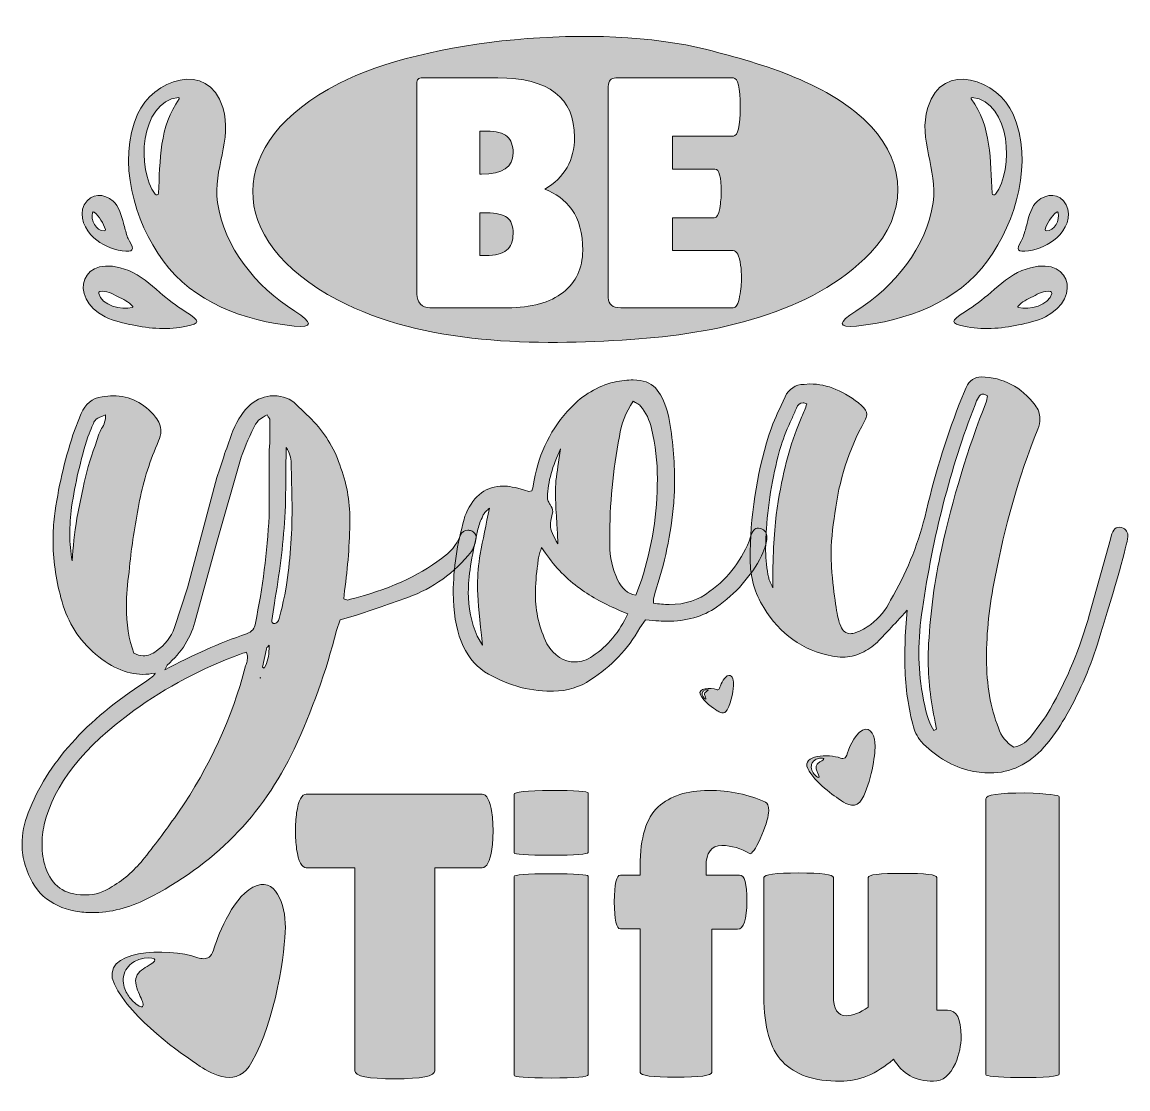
# Model space of a CAD drawing. Header units: inches. Extents: x 149 to 931, y -915 to -160.
import ezdxf

# ---------------------------------------------------------------- set-up
doc = ezdxf.new("R2010")
doc.units = ezdxf.units.IN
doc.header["$MEASUREMENT"] = 0
doc.layers.add('Layer 1', color=7, linetype='Continuous')

# ---------------------------------------------------------------- blocks, each defined once
blk = doc.blocks.new('block 3')
at = {"layer": 'Layer 1', "true_color": 0xce0100}
h = blk.add_hatch(color=12, dxfattribs=at)
h.dxf.hatch_style = 2
edge = h.paths.add_edge_path()
edge.add_spline(control_points=[(524.83, -633.64), (524.83, -633.64), (523.26, -633.64), (523.26, -633.64), (506.37, -633.64), (490.62, -629.06), (476.03, -619.88), (461.22, -609.87), (453.82, -591.21), (453.82, -563.89), (453.82, -546.79), (456.43, -529.48), (461.64, -511.96), (461.84, -510.5), (462.27, -509.14), (462.89, -507.89), (468.52, -494.97), (477.28, -488.5), (489.17, -488.5), (492.71, -488.5), (497.71, -489.44), (504.18, -491.31), (504.18, -491.31), (507.31, -492.25), (507.31, -492.25), (507.31, -492.25), (509.5, -491.94), (509.5, -491.94), (509.5, -491.94), (510.12, -489.75), (510.12, -489.75), (510.12, -489.75), (511.06, -484.43), (511.06, -484.43), (514.61, -464.62), (523.26, -447.52), (537.03, -433.13), (545.57, -423.96), (555.8, -417.91), (567.68, -414.99), (572.89, -413.95), (577.38, -413.42), (581.13, -413.42), (588.22, -413.42), (593.49, -415.3), (596.93, -419.05), (600.37, -422.81), (603.23, -428.44), (605.53, -435.95), (605.53, -435.95), (606.47, -440.01), (606.47, -440.01), (609.18, -455.24), (610.54, -470.46), (610.54, -485.68), (610.54, -490.48), (610.33, -495.38), (609.91, -500.38), (608.03, -522.28), (603.55, -543.66), (596.46, -564.51), (596.46, -564.51), (595.52, -568.58), (595.52, -568.58), (595.52, -568.58), (595.52, -571.39), (595.52, -571.39), (599.28, -572.02), (603.03, -572.33), (606.78, -572.33), (618.04, -572.33), (627.63, -569.2), (635.56, -562.95), (649.12, -553.15), (658.71, -540.32), (664.34, -524.47), (665.38, -520.3), (667.26, -518.22), (669.97, -518.22), (669.97, -518.22), (671.53, -518.53), (671.53, -518.53), (674.45, -519.57), (675.91, -521.76), (675.91, -525.1), (675.91, -528.02), (674.66, -532.29), (672.16, -537.92), (664.44, -552.52), (653.81, -564.62), (640.25, -574.21), (630.66, -580.88), (618.87, -584.22), (604.91, -584.22), (602.4, -584.22), (597.4, -583.91), (589.89, -583.28), (589.89, -583.28), (585.83, -588.91), (585.83, -588.91), (577.48, -603.92), (565.91, -616.12), (551.1, -625.51), (543.17, -630.93), (534.42, -633.64), (524.83, -633.64)], knot_values=[0, 0, 0, 0, 1, 1, 1, 2, 2, 2, 3, 3, 3, 4, 4, 4, 5, 5, 5, 6, 6, 6, 7, 7, 7, 8, 8, 8, 9, 9, 9, 10, 10, 10, 11, 11, 11, 12, 12, 12, 13, 13, 13, 14, 14, 14, 15, 15, 15, 16, 16, 16, 17, 17, 17, 18, 18, 18, 19, 19, 19, 20, 20, 20, 21, 21, 21, 22, 22, 22, 23, 23, 23, 24, 24, 24, 25, 25, 25, 26, 26, 26, 27, 27, 27, 28, 28, 28, 29, 29, 29, 30, 30, 30, 31, 31, 31, 32, 32, 32, 33, 33, 33, 34, 34, 34, 35, 35, 35, 35], degree=3, periodic=1)
edge = h.paths.add_edge_path()
edge.add_spline(control_points=[(474.47, -601.11), (474.47, -601.11), (473.84, -593.92), (473.84, -593.92), (471.96, -578.69), (471.02, -566.91), (471.02, -558.57), (471.02, -551.27), (471.65, -543.97), (472.9, -536.67), (474.78, -526.66), (476.97, -515.82), (479.47, -504.14), (478.63, -504.97), (477.85, -505.7), (477.12, -506.33), (476.39, -506.95), (475.82, -507.63), (475.4, -508.36), (474.98, -509.09), (474.57, -509.98), (474.15, -511.02), (472.69, -513.94), (471.65, -516.96), (471.02, -520.09), (466.65, -538.86), (464.46, -553.35), (464.46, -563.57), (464.46, -574.42), (466.54, -584.84), (470.71, -594.85), (470.71, -594.85), (474.47, -601.11), (474.47, -601.11)], knot_values=[0, 0, 0, 0, 1, 1, 1, 2, 2, 2, 3, 3, 3, 4, 4, 4, 5, 5, 5, 6, 6, 6, 7, 7, 7, 8, 8, 8, 9, 9, 9, 10, 10, 10, 11, 11, 11, 11], degree=3, periodic=1)
edge = h.paths.add_edge_path()
edge.add_spline(control_points=[(540.15, -613), (544.32, -613), (548.39, -611.64), (552.36, -608.93), (563.19, -601.63), (571.54, -591.62), (577.38, -578.9), (577.38, -578.9), (572.06, -576.71), (572.06, -576.71), (561.43, -572.33), (551.93, -567.12), (543.59, -561.07), (534.21, -554.4), (526.08, -546.06), (519.2, -536.05), (519.2, -536.05), (516.38, -531.98), (516.38, -531.98), (515.96, -533.23), (515.55, -534.43), (515.13, -535.58), (514.71, -536.72), (514.4, -537.98), (514.19, -539.33), (513.98, -540.69), (513.77, -542.2), (513.57, -543.87), (512.52, -550.96), (512, -558.15), (512, -565.45), (512, -577.34), (514.71, -588.91), (520.13, -600.17), (525.35, -608.72), (532.02, -613), (540.15, -613)], knot_values=[0, 0, 0, 0, 1, 1, 1, 2, 2, 2, 3, 3, 3, 4, 4, 4, 5, 5, 5, 6, 6, 6, 7, 7, 7, 8, 8, 8, 9, 9, 9, 10, 10, 10, 11, 11, 11, 12, 12, 12, 12], degree=3, periodic=1)
edge = h.paths.add_edge_path()
edge.add_spline(control_points=[(527.95, -529.48), (526.7, -508.42), (526.08, -496.53), (526.08, -493.82), (526.08, -487.77), (526.7, -481.41), (527.95, -474.73), (527.95, -474.73), (529.83, -462.22), (529.83, -462.22), (523.99, -474.11), (520.86, -485.48), (520.45, -496.32), (520.45, -497.36), (520.65, -498.35), (521.07, -499.29), (521.49, -500.23), (521.9, -501.01), (522.32, -501.64), (523.58, -503.31), (524.2, -504.97), (524.2, -506.64), (524.2, -506.64), (523.89, -508.52), (523.89, -508.52), (523.05, -511.65), (522.64, -514.25), (522.64, -516.34), (522.64, -519.47), (524.41, -523.85), (527.95, -529.48)], knot_values=[0, 0, 0, 0, 1, 1, 1, 2, 2, 2, 3, 3, 3, 4, 4, 4, 5, 5, 5, 6, 6, 6, 7, 7, 7, 8, 8, 8, 9, 9, 9, 10, 10, 10, 10], degree=3, periodic=1)
edge = h.paths.add_edge_path()
edge.add_spline(control_points=[(583.01, -565.76), (583.01, -565.76), (587.08, -555.13), (587.08, -555.13), (594.58, -531.35), (598.34, -507.48), (598.34, -483.49), (598.34, -471.4), (596.98, -459.51), (594.27, -447.83), (592.81, -441.79), (590.2, -436.47), (586.45, -431.88), (585.61, -431.05), (584.68, -430.37), (583.64, -429.85), (582.59, -429.33), (581.76, -428.86), (581.13, -428.44), (575.92, -436.37), (572.69, -444.71), (571.44, -453.46), (566.84, -477.45), (564.56, -501.53), (564.56, -525.72), (564.56, -525.72), (564.56, -530.1), (564.56, -530.1), (564.56, -538.86), (566.43, -547.1), (570.19, -554.81), (573.1, -561.07), (577.38, -564.72), (583.01, -565.76)], knot_values=[0, 0, 0, 0, 1, 1, 1, 2, 2, 2, 3, 3, 3, 4, 4, 4, 5, 5, 5, 6, 6, 6, 7, 7, 7, 8, 8, 8, 9, 9, 9, 10, 10, 10, 11, 11, 11, 11], degree=3, periodic=1)
h = blk.add_hatch(color=12, dxfattribs=at)
h.dxf.hatch_style = 2
edge = h.paths.add_edge_path()
edge.add_spline(control_points=[(833.88, -691.51), (828.88, -691.51), (823.66, -690.88), (818.24, -689.63), (805.31, -685.88), (794.26, -679.11), (785.09, -669.3), (782.16, -665.76), (780.18, -661.69), (779.14, -657.1), (775.59, -642.92), (773.72, -628.53), (773.51, -613.93), (773.51, -613.93), (773.51, -609.24), (773.51, -609.24), (773.51, -609.24), (773.83, -594.85), (773.83, -594.85), (773.83, -594.85), (775.08, -576.4), (775.08, -576.4), (765.48, -587.03), (758.5, -594.54), (754.12, -598.92), (750.78, -602.05), (747.02, -604.6), (742.86, -606.58), (738.68, -608.57), (734.2, -609.56), (729.41, -609.56), (727.11, -609.56), (724.71, -609.35), (722.21, -608.93), (701.15, -604.76), (684.99, -593.29), (673.72, -574.52), (667.26, -564.3), (664.03, -552.94), (664.03, -540.43), (664.03, -510.39), (668.41, -481.1), (677.17, -452.52), (679.67, -445.44), (682.59, -438.45), (685.92, -431.57), (685.92, -431.57), (688.74, -425.31), (688.74, -425.31), (691.45, -419.68), (695.93, -416.76), (702.19, -416.55), (702.19, -416.55), (706.26, -416.24), (706.26, -416.24), (718.77, -416.24), (730.97, -421.35), (742.86, -431.57), (745.36, -433.65), (746.61, -435.74), (746.61, -437.82), (746.61, -439.28), (746.09, -440.85), (745.05, -442.52), (733.79, -462.95), (726.8, -484.74), (724.09, -507.89), (722.21, -518.32), (721.27, -528.75), (721.27, -539.17), (721.27, -539.17), (721.59, -545.74), (721.59, -545.74), (723.46, -567.01), (725.44, -580.46), (727.53, -586.1), (727.53, -586.1), (728.16, -587.66), (728.16, -587.66), (729.61, -591.21), (731.91, -592.98), (735.04, -592.98), (736.08, -592.98), (737.23, -592.77), (738.48, -592.35), (742.44, -590.89), (746.09, -588.91), (749.43, -586.41), (755.47, -581.82), (760.16, -576.09), (763.5, -569.2), (774.34, -550.85), (782.37, -531.35), (787.59, -510.71), (794.05, -483.18), (802.18, -456.49), (811.99, -430.63), (811.99, -430.63), (816.99, -418.74), (816.99, -418.74), (819.28, -413.74), (822.83, -411.23), (827.63, -411.23), (843.27, -411.66), (855.98, -418.33), (865.79, -431.25), (868.08, -434.18), (869.23, -437.41), (869.23, -440.95), (869.23, -443.25), (868.71, -445.64), (867.67, -448.14), (854.11, -482.35), (844, -517.59), (837.32, -553.88), (833.36, -572.64), (831.38, -591.62), (831.38, -610.81), (831.38, -629.16), (834.2, -645.42), (839.83, -659.6), (841.7, -665.44), (845.35, -670.04), (850.77, -673.37), (856.41, -672.12), (860.68, -669.2), (863.6, -664.61), (868.4, -658.77), (872.67, -652.72), (876.42, -646.47), (888.52, -625.2), (897.8, -602.78), (904.26, -579.21), (904.26, -579.21), (919.28, -526.04), (919.28, -526.04), (920.11, -520.4), (922.2, -517.59), (925.53, -517.59), (927.41, -517.8), (928.87, -518.48), (929.91, -519.62), (930.96, -520.77), (931.48, -521.97), (931.48, -523.22), (931.48, -523.22), (931.48, -524.47), (931.48, -524.47), (930.64, -531.15), (923.45, -556.48), (909.89, -600.48), (904.06, -618.84), (896.34, -636.25), (886.75, -652.72), (882.99, -659.4), (878.09, -666.28), (872.05, -673.37), (861.2, -685.46), (848.48, -691.51), (833.88, -691.51)], knot_values=[0, 0, 0, 0, 1, 1, 1, 2, 2, 2, 3, 3, 3, 4, 4, 4, 5, 5, 5, 6, 6, 6, 7, 7, 7, 8, 8, 8, 9, 9, 9, 10, 10, 10, 11, 11, 11, 12, 12, 12, 13, 13, 13, 14, 14, 14, 15, 15, 15, 16, 16, 16, 17, 17, 17, 18, 18, 18, 19, 19, 19, 20, 20, 20, 21, 21, 21, 22, 22, 22, 23, 23, 23, 24, 24, 24, 25, 25, 25, 26, 26, 26, 27, 27, 27, 28, 28, 28, 29, 29, 29, 30, 30, 30, 31, 31, 31, 32, 32, 32, 33, 33, 33, 34, 34, 34, 35, 35, 35, 36, 36, 36, 37, 37, 37, 38, 38, 38, 39, 39, 39, 40, 40, 40, 41, 41, 41, 42, 42, 42, 43, 43, 43, 44, 44, 44, 45, 45, 45, 46, 46, 46, 47, 47, 47, 48, 48, 48, 49, 49, 49, 50, 50, 50, 51, 51, 51, 52, 52, 52, 53, 53, 53, 53], degree=3, periodic=1)
edge = h.paths.add_edge_path()
edge.add_spline(control_points=[(679.98, -560.45), (679.98, -539.8), (680.81, -522.59), (682.48, -508.83), (684.36, -495.9), (686.44, -484.64), (688.74, -475.05), (690.82, -466.29), (693.53, -457.53), (696.87, -448.77), (696.87, -448.77), (700.63, -439.39), (700.63, -439.39), (702.08, -436.47), (703.23, -433.44), (704.07, -430.32), (703.02, -429.9), (702.19, -429.69), (701.57, -429.69), (699.27, -429.69), (697.66, -430.94), (696.72, -433.44), (695.78, -435.95), (694.68, -438.45), (693.43, -440.95), (690.51, -447.21), (688.01, -453.46), (685.92, -459.72), (680.29, -479.11), (676.85, -498.82), (675.6, -518.84), (675.18, -524.06), (674.98, -529.16), (674.98, -534.17), (674.98, -540.63), (675.7, -547.1), (677.17, -553.56), (677.37, -554.4), (677.74, -555.39), (678.26, -556.54), (678.78, -557.68), (679.36, -558.99), (679.98, -560.45)], knot_values=[0, 0, 0, 0, 1, 1, 1, 2, 2, 2, 3, 3, 3, 4, 4, 4, 5, 5, 5, 6, 6, 6, 7, 7, 7, 8, 8, 8, 9, 9, 9, 10, 10, 10, 11, 11, 11, 12, 12, 12, 13, 13, 13, 14, 14, 14, 14], degree=3, periodic=1)
edge = h.paths.add_edge_path()
edge.add_spline(control_points=[(794.16, -661.48), (794.16, -661.48), (796.03, -660.54), (796.03, -660.54), (796.03, -660.54), (795.1, -655.54), (795.1, -655.54), (791.76, -640.32), (790.09, -624.99), (790.09, -609.56), (790.09, -609.56), (790.4, -599.86), (790.4, -599.86), (791.66, -577.34), (794.67, -555.23), (799.48, -533.54), (807.4, -497.47), (818.03, -462.43), (831.38, -428.44), (831.38, -428.44), (832.01, -424.68), (832.01, -424.68), (830.76, -423.85), (829.71, -423.43), (828.88, -423.43), (827.63, -423.43), (826.53, -424.22), (825.59, -425.78), (824.66, -427.34), (823.87, -429.06), (823.25, -430.94), (805.73, -476.2), (793.32, -524.37), (786.02, -575.46), (784.35, -585.89), (783.52, -596.42), (783.52, -607.05), (783.52, -616.44), (784.35, -625.93), (786.02, -635.52), (788.1, -647.83), (790.51, -655.96), (793.22, -659.92), (793.22, -659.92), (794.16, -661.48), (794.16, -661.48)], knot_values=[0, 0, 0, 0, 1, 1, 1, 2, 2, 2, 3, 3, 3, 4, 4, 4, 5, 5, 5, 6, 6, 6, 7, 7, 7, 8, 8, 8, 9, 9, 9, 10, 10, 10, 11, 11, 11, 12, 12, 12, 13, 13, 13, 14, 14, 14, 15, 15, 15, 15], degree=3, periodic=1)
h = blk.add_hatch(color=12, dxfattribs=at)
h.dxf.hatch_style = 2
edge = h.paths.add_edge_path()
edge.add_spline(control_points=[(197.94, -790.36), (194.19, -790.36), (190.33, -790.04), (186.37, -789.42), (167.81, -785.87), (155.92, -775.03), (150.71, -756.89), (149.25, -752.09), (148.52, -747.19), (148.52, -742.18), (148.52, -734.68), (149.98, -727.17), (152.9, -719.66), (166.25, -684.84), (193.88, -653.97), (235.79, -627.07), (237.25, -626.03), (238.5, -625.09), (239.55, -624.26), (240.59, -623.43), (241.37, -622.8), (241.89, -622.38), (242.41, -621.96), (242.67, -621.44), (242.67, -620.82), (239.75, -621.44), (236.83, -621.75), (233.91, -621.75), (222.23, -621.75), (210.35, -616.33), (198.26, -605.49), (187.2, -595.27), (179.8, -582.65), (176.05, -567.64), (172.29, -554.08), (170.42, -540.32), (170.42, -526.35), (170.42, -520.93), (170.73, -515.4), (171.35, -509.77), (174.06, -490.17), (178.44, -470.98), (184.49, -452.21), (184.49, -452.21), (190.43, -437.2), (190.43, -437.2), (193.14, -430.32), (198.05, -426.36), (205.14, -425.31), (207.85, -424.89), (210.45, -424.68), (212.96, -424.68), (224.84, -424.68), (234.85, -429.69), (242.99, -439.7), (245.49, -442.83), (246.74, -446.16), (246.74, -449.71), (246.74, -452.01), (246.22, -454.3), (245.18, -456.59), (239.13, -470.15), (234.64, -484.23), (231.72, -498.82), (228.8, -513.42), (226.51, -528.12), (224.84, -542.93), (224.84, -542.93), (224.22, -549.5), (224.22, -549.5), (222.97, -557.63), (222.34, -565.66), (222.34, -573.58), (222.34, -586.1), (224.11, -597.15), (227.66, -606.74), (229.95, -607.99), (232.14, -608.62), (234.23, -608.62), (237.56, -608.62), (240.69, -607.47), (243.61, -605.18), (249.66, -601.01), (253.94, -595.48), (256.44, -588.6), (256.44, -588.6), (265.51, -560.45), (265.51, -560.45), (265.51, -560.45), (286.47, -482.55), (286.47, -482.55), (290.01, -471.29), (293.76, -460.24), (297.73, -449.39), (304.82, -432.93), (314.41, -424.68), (326.51, -424.68), (333.39, -424.68), (338.81, -426.77), (342.77, -430.94), (342.77, -430.94), (353.41, -441.26), (353.41, -441.26), (362.58, -450.44), (369.25, -461.18), (373.43, -473.48), (378.22, -485.99), (380.62, -498.93), (380.62, -512.27), (380.41, -529.16), (379.16, -545.95), (376.87, -562.63), (376.87, -562.63), (376.24, -568.27), (376.24, -568.27), (376.45, -568.47), (376.87, -568.68), (377.49, -568.89), (378.12, -569.1), (378.64, -569.2), (379.06, -569.2), (379.06, -569.2), (380, -568.89), (380, -568.89), (407.31, -562.01), (429.11, -552.31), (445.37, -539.8), (451.63, -535.63), (456.11, -530.21), (458.83, -523.53), (459.87, -521.03), (461.64, -519.78), (464.14, -519.78), (464.97, -519.78), (465.81, -519.94), (466.65, -520.25), (467.48, -520.56), (468.26, -521.19), (468.99, -522.13), (469.72, -523.06), (470.09, -524.06), (470.09, -525.1), (469.67, -528.64), (468.52, -531.88), (466.65, -534.79), (454.55, -550.02), (439.53, -560.86), (421.6, -567.33), (414.3, -570.04), (407.1, -572.54), (400.02, -574.83), (400.02, -574.83), (384.69, -580.15), (384.69, -580.15), (384.69, -580.15), (373.74, -583.28), (373.74, -583.28), (373.74, -583.28), (371.24, -590.79), (371.24, -590.79), (363.73, -619.56), (353.72, -647.51), (341.21, -674.62), (318.89, -721.54), (284.07, -756.89), (236.73, -780.66), (224.22, -787.12), (211.29, -790.36), (197.94, -790.36)], knot_values=[0, 0, 0, 0, 1, 1, 1, 2, 2, 2, 3, 3, 3, 4, 4, 4, 5, 5, 5, 6, 6, 6, 7, 7, 7, 8, 8, 8, 9, 9, 9, 10, 10, 10, 11, 11, 11, 12, 12, 12, 13, 13, 13, 14, 14, 14, 15, 15, 15, 16, 16, 16, 17, 17, 17, 18, 18, 18, 19, 19, 19, 20, 20, 20, 21, 21, 21, 22, 22, 22, 23, 23, 23, 24, 24, 24, 25, 25, 25, 26, 26, 26, 27, 27, 27, 28, 28, 28, 29, 29, 29, 30, 30, 30, 31, 31, 31, 32, 32, 32, 33, 33, 33, 34, 34, 34, 35, 35, 35, 36, 36, 36, 37, 37, 37, 38, 38, 38, 39, 39, 39, 40, 40, 40, 41, 41, 41, 42, 42, 42, 43, 43, 43, 44, 44, 44, 45, 45, 45, 46, 46, 46, 47, 47, 47, 48, 48, 48, 49, 49, 49, 50, 50, 50, 51, 51, 51, 52, 52, 52, 53, 53, 53, 54, 54, 54, 55, 55, 55, 56, 56, 56, 56], degree=3, periodic=1)
edge = h.paths.add_edge_path()
edge.add_spline(control_points=[(193.56, -777.84), (200.23, -777.84), (206.49, -775.86), (212.33, -771.9), (221.3, -766.48), (228.91, -759.7), (235.17, -751.57), (243.5, -741.14), (251.54, -730.4), (259.25, -719.35), (281.15, -687.44), (297, -652.93), (306.8, -615.81), (307.01, -615.19), (307.27, -614.35), (307.58, -613.31), (307.9, -612.27), (308.05, -611.01), (308.05, -609.56), (308.05, -608.51), (307.84, -607.37), (307.43, -606.11), (305.55, -606.53), (303.88, -607.05), (302.42, -607.68), (275.72, -617.48), (250.81, -630.72), (227.66, -647.4), (192.2, -672.85), (171.04, -699.75), (164.16, -728.11), (163.12, -732.9), (162.6, -737.7), (162.6, -742.5), (162.6, -747.92), (163.43, -753.24), (165.1, -758.45), (169.48, -771.38), (178.55, -777.84), (192.31, -777.84), (192.31, -777.84), (193.56, -777.84), (193.56, -777.84)], knot_values=[0, 0, 0, 0, 1, 1, 1, 2, 2, 2, 3, 3, 3, 4, 4, 4, 5, 5, 5, 6, 6, 6, 7, 7, 7, 8, 8, 8, 9, 9, 9, 10, 10, 10, 11, 11, 11, 12, 12, 12, 13, 13, 13, 14, 14, 14, 14], degree=3, periodic=1)
edge = h.paths.add_edge_path()
edge.add_spline(control_points=[(183.87, -541.36), (184.49, -531.98), (185.64, -521.97), (187.31, -511.33), (187.31, -511.33), (191.69, -489.75), (191.69, -489.75), (193.77, -479.53), (196.58, -469.63), (200.13, -460.03), (200.13, -460.03), (202.95, -451.9), (202.95, -451.9), (203.36, -450.44), (203.99, -449.08), (204.82, -447.83), (206.7, -444.91), (207.64, -441.68), (207.64, -438.14), (207.64, -438.14), (205.45, -439.07), (205.45, -439.07), (202.74, -439.91), (200.96, -440.9), (200.13, -442.05), (199.3, -443.19), (197.94, -446.38), (196.07, -451.58), (196.07, -451.58), (195.13, -453.77), (195.13, -453.77), (189.91, -470.04), (186.06, -486.62), (183.55, -503.51), (182.72, -509.98), (182.3, -516.44), (182.3, -522.91), (182.3, -528.96), (182.82, -535.11), (183.87, -541.36)], knot_values=[0, 0, 0, 0, 1, 1, 1, 2, 2, 2, 3, 3, 3, 4, 4, 4, 5, 5, 5, 6, 6, 6, 7, 7, 7, 8, 8, 8, 9, 9, 9, 10, 10, 10, 11, 11, 11, 12, 12, 12, 13, 13, 13, 13], degree=3, periodic=1)
edge = h.paths.add_edge_path()
edge.add_spline(control_points=[(249.56, -618.63), (268.95, -608.2), (288.24, -599.65), (307.43, -592.98), (311.18, -591.73), (313.26, -589.22), (313.68, -585.47), (318.89, -560.45), (322.13, -535.21), (323.38, -509.77), (323.38, -509.77), (323.38, -486.31), (323.38, -486.31), (323.38, -481.1), (323.38, -476.09), (323.38, -471.29), (323.38, -466.5), (323.48, -462.8), (323.69, -460.19), (323.9, -457.59), (324, -454.71), (324, -451.58), (324, -451.58), (324, -442.52), (324, -442.52), (324, -441.47), (323.74, -440.64), (323.22, -440.01), (322.7, -439.39), (322.33, -438.76), (322.13, -438.14), (320.04, -439.18), (318.32, -440.17), (316.97, -441.11), (315.61, -442.05), (314.2, -443.87), (312.74, -446.58), (308.36, -455.76), (305.34, -462.95), (303.67, -468.16), (303.67, -468.16), (286.47, -528.23), (286.47, -528.23), (286.47, -528.23), (271.45, -582.34), (271.45, -582.34), (268.32, -595.48), (261.55, -606.43), (251.12, -615.19), (251.12, -615.19), (249.56, -618.63), (249.56, -618.63)], knot_values=[0, 0, 0, 0, 1, 1, 1, 2, 2, 2, 3, 3, 3, 4, 4, 4, 5, 5, 5, 6, 6, 6, 7, 7, 7, 8, 8, 8, 9, 9, 9, 10, 10, 10, 11, 11, 11, 12, 12, 12, 13, 13, 13, 14, 14, 14, 15, 15, 15, 16, 16, 16, 17, 17, 17, 17], degree=3, periodic=1)
h.paths.add_polyline_path([(317.12, -624.57), (317.44, -624.26), (317.12, -623.94)])
edge = h.paths.add_edge_path()
edge.add_spline(control_points=[(319.94, -617.38), (322.23, -613.2), (323.38, -608.62), (323.38, -603.61), (323.38, -603.61), (323.38, -601.11), (323.38, -601.11), (323.17, -601.53), (322.85, -601.89), (322.44, -602.2), (322.02, -602.52), (321.71, -602.99), (321.5, -603.61), (321.5, -603.61), (318.69, -616.75), (318.69, -616.75), (318.69, -616.75), (319.94, -617.38), (319.94, -617.38)], knot_values=[0, 0, 0, 0, 1, 1, 1, 2, 2, 2, 3, 3, 3, 4, 4, 4, 5, 5, 5, 6, 6, 6, 6], degree=3, periodic=1)
edge = h.paths.add_edge_path()
edge.add_spline(control_points=[(326.51, -585.78), (327.76, -585.78), (328.8, -585.31), (329.63, -584.37), (330.47, -583.44), (332.45, -575.36), (335.58, -560.13), (338.29, -541.78), (339.64, -523.33), (339.64, -504.76), (339.64, -504.76), (339.02, -472.23), (339.02, -472.23), (339.02, -468.48), (337.87, -464.83), (335.58, -461.28), (335.58, -461.28), (335.27, -477.86), (335.27, -477.86), (335.27, -488.71), (335.05, -499.66), (334.64, -510.71), (333.18, -531.15), (330.68, -551.37), (327.13, -571.39), (327.13, -571.39), (325.26, -583.59), (325.26, -583.59), (325.26, -584.22), (325.36, -584.69), (325.57, -585), (325.77, -585.31), (325.93, -585.47), (326.04, -585.47), (326.14, -585.47), (326.3, -585.57), (326.51, -585.78)], knot_values=[0, 0, 0, 0, 1, 1, 1, 2, 2, 2, 3, 3, 3, 4, 4, 4, 5, 5, 5, 6, 6, 6, 7, 7, 7, 8, 8, 8, 9, 9, 9, 10, 10, 10, 11, 11, 11, 12, 12, 12, 12], degree=3, periodic=1)
at = {"layer": 'Layer 1', "lineweight": 0}
blk.add_lwpolyline([(317.12, -624.57), (317.44, -624.26), (317.12, -623.94), (317.12, -624.57)], dxfattribs=at)
for points, knots in [([(524.83, -633.64), (524.83, -633.64), (523.26, -633.64), (523.26, -633.64), (506.37, -633.64), (490.62, -629.06), (476.03, -619.88), (461.22, -609.87), (453.82, -591.21), (453.82, -563.89), (453.82, -546.79), (456.43, -529.48), (461.64, -511.96), (461.84, -510.5), (462.27, -509.14), (462.89, -507.89), (468.52, -494.97), (477.28, -488.5), (489.17, -488.5), (492.71, -488.5), (497.71, -489.44), (504.18, -491.31), (504.18, -491.31), (507.31, -492.25), (507.31, -492.25), (507.31, -492.25), (509.5, -491.94), (509.5, -491.94), (509.5, -491.94), (510.12, -489.75), (510.12, -489.75), (510.12, -489.75), (511.06, -484.43), (511.06, -484.43), (514.61, -464.62), (523.26, -447.52), (537.03, -433.13), (545.57, -423.96), (555.8, -417.91), (567.68, -414.99), (572.89, -413.95), (577.38, -413.42), (581.13, -413.42), (588.22, -413.42), (593.49, -415.3), (596.93, -419.05), (600.37, -422.81), (603.23, -428.44), (605.53, -435.95), (605.53, -435.95), (606.47, -440.01), (606.47, -440.01), (609.18, -455.24), (610.54, -470.46), (610.54, -485.68), (610.54, -490.48), (610.33, -495.38), (609.91, -500.38), (608.03, -522.28), (603.55, -543.66), (596.46, -564.51), (596.46, -564.51), (595.52, -568.58), (595.52, -568.58), (595.52, -568.58), (595.52, -571.39), (595.52, -571.39), (599.28, -572.02), (603.03, -572.33), (606.78, -572.33), (618.04, -572.33), (627.63, -569.2), (635.56, -562.95), (649.12, -553.15), (658.71, -540.32), (664.34, -524.47), (665.38, -520.3), (667.26, -518.22), (669.97, -518.22), (669.97, -518.22), (671.53, -518.53), (671.53, -518.53), (674.45, -519.57), (675.91, -521.76), (675.91, -525.1), (675.91, -528.02), (674.66, -532.29), (672.16, -537.92), (664.44, -552.52), (653.81, -564.62), (640.25, -574.21), (630.66, -580.88), (618.87, -584.22), (604.91, -584.22), (602.4, -584.22), (597.4, -583.91), (589.89, -583.28), (589.89, -583.28), (585.83, -588.91), (585.83, -588.91), (577.48, -603.92), (565.91, -616.12), (551.1, -625.51), (543.17, -630.93), (534.42, -633.64), (524.83, -633.64)], [0, 0, 0, 0, 1, 1, 1, 2, 2, 2, 3, 3, 3, 4, 4, 4, 5, 5, 5, 6, 6, 6, 7, 7, 7, 8, 8, 8, 9, 9, 9, 10, 10, 10, 11, 11, 11, 12, 12, 12, 13, 13, 13, 14, 14, 14, 15, 15, 15, 16, 16, 16, 17, 17, 17, 18, 18, 18, 19, 19, 19, 20, 20, 20, 21, 21, 21, 22, 22, 22, 23, 23, 23, 24, 24, 24, 25, 25, 25, 26, 26, 26, 27, 27, 27, 28, 28, 28, 29, 29, 29, 30, 30, 30, 31, 31, 31, 32, 32, 32, 33, 33, 33, 34, 34, 34, 35, 35, 35, 35]), ([(833.88, -691.51), (828.88, -691.51), (823.66, -690.88), (818.24, -689.63), (805.31, -685.88), (794.26, -679.11), (785.09, -669.3), (782.16, -665.76), (780.18, -661.69), (779.14, -657.1), (775.59, -642.92), (773.72, -628.53), (773.51, -613.93), (773.51, -613.93), (773.51, -609.24), (773.51, -609.24), (773.51, -609.24), (773.83, -594.85), (773.83, -594.85), (773.83, -594.85), (775.08, -576.4), (775.08, -576.4), (765.48, -587.03), (758.5, -594.54), (754.12, -598.92), (750.78, -602.05), (747.02, -604.6), (742.86, -606.58), (738.68, -608.57), (734.2, -609.56), (729.41, -609.56), (727.11, -609.56), (724.71, -609.35), (722.21, -608.93), (701.15, -604.76), (684.99, -593.29), (673.72, -574.52), (667.26, -564.3), (664.03, -552.94), (664.03, -540.43), (664.03, -510.39), (668.41, -481.1), (677.17, -452.52), (679.67, -445.44), (682.59, -438.45), (685.92, -431.57), (685.92, -431.57), (688.74, -425.31), (688.74, -425.31), (691.45, -419.68), (695.93, -416.76), (702.19, -416.55), (702.19, -416.55), (706.26, -416.24), (706.26, -416.24), (718.77, -416.24), (730.97, -421.35), (742.86, -431.57), (745.36, -433.65), (746.61, -435.74), (746.61, -437.82), (746.61, -439.28), (746.09, -440.85), (745.05, -442.52), (733.79, -462.95), (726.8, -484.74), (724.09, -507.89), (722.21, -518.32), (721.27, -528.75), (721.27, -539.17), (721.27, -539.17), (721.59, -545.74), (721.59, -545.74), (723.46, -567.01), (725.44, -580.46), (727.53, -586.1), (727.53, -586.1), (728.16, -587.66), (728.16, -587.66), (729.61, -591.21), (731.91, -592.98), (735.04, -592.98), (736.08, -592.98), (737.23, -592.77), (738.48, -592.35), (742.44, -590.89), (746.09, -588.91), (749.43, -586.41), (755.47, -581.82), (760.16, -576.09), (763.5, -569.2), (774.34, -550.85), (782.37, -531.35), (787.59, -510.71), (794.05, -483.18), (802.18, -456.49), (811.99, -430.63), (811.99, -430.63), (816.99, -418.74), (816.99, -418.74), (819.28, -413.74), (822.83, -411.23), (827.63, -411.23), (843.27, -411.66), (855.98, -418.33), (865.79, -431.25), (868.08, -434.18), (869.23, -437.41), (869.23, -440.95), (869.23, -443.25), (868.71, -445.64), (867.67, -448.14), (854.11, -482.35), (844, -517.59), (837.32, -553.88), (833.36, -572.64), (831.38, -591.62), (831.38, -610.81), (831.38, -629.16), (834.2, -645.42), (839.83, -659.6), (841.7, -665.44), (845.35, -670.04), (850.77, -673.37), (856.41, -672.12), (860.68, -669.2), (863.6, -664.61), (868.4, -658.77), (872.67, -652.72), (876.42, -646.47), (888.52, -625.2), (897.8, -602.78), (904.26, -579.21), (904.26, -579.21), (919.28, -526.04), (919.28, -526.04), (920.11, -520.4), (922.2, -517.59), (925.53, -517.59), (927.41, -517.8), (928.87, -518.48), (929.91, -519.62), (930.96, -520.77), (931.48, -521.97), (931.48, -523.22), (931.48, -523.22), (931.48, -524.47), (931.48, -524.47), (930.64, -531.15), (923.45, -556.48), (909.89, -600.48), (904.06, -618.84), (896.34, -636.25), (886.75, -652.72), (882.99, -659.4), (878.09, -666.28), (872.05, -673.37), (861.2, -685.46), (848.48, -691.51), (833.88, -691.51)], [0, 0, 0, 0, 1, 1, 1, 2, 2, 2, 3, 3, 3, 4, 4, 4, 5, 5, 5, 6, 6, 6, 7, 7, 7, 8, 8, 8, 9, 9, 9, 10, 10, 10, 11, 11, 11, 12, 12, 12, 13, 13, 13, 14, 14, 14, 15, 15, 15, 16, 16, 16, 17, 17, 17, 18, 18, 18, 19, 19, 19, 20, 20, 20, 21, 21, 21, 22, 22, 22, 23, 23, 23, 24, 24, 24, 25, 25, 25, 26, 26, 26, 27, 27, 27, 28, 28, 28, 29, 29, 29, 30, 30, 30, 31, 31, 31, 32, 32, 32, 33, 33, 33, 34, 34, 34, 35, 35, 35, 36, 36, 36, 37, 37, 37, 38, 38, 38, 39, 39, 39, 40, 40, 40, 41, 41, 41, 42, 42, 42, 43, 43, 43, 44, 44, 44, 45, 45, 45, 46, 46, 46, 47, 47, 47, 48, 48, 48, 49, 49, 49, 50, 50, 50, 51, 51, 51, 52, 52, 52, 53, 53, 53, 53]), ([(197.94, -790.36), (194.19, -790.36), (190.33, -790.04), (186.37, -789.42), (167.81, -785.87), (155.92, -775.03), (150.71, -756.89), (149.25, -752.09), (148.52, -747.19), (148.52, -742.18), (148.52, -734.68), (149.98, -727.17), (152.9, -719.66), (166.25, -684.84), (193.88, -653.97), (235.79, -627.07), (237.25, -626.03), (238.5, -625.09), (239.55, -624.26), (240.59, -623.43), (241.37, -622.8), (241.89, -622.38), (242.41, -621.96), (242.67, -621.44), (242.67, -620.82), (239.75, -621.44), (236.83, -621.75), (233.91, -621.75), (222.23, -621.75), (210.35, -616.33), (198.26, -605.49), (187.2, -595.27), (179.8, -582.65), (176.05, -567.64), (172.29, -554.08), (170.42, -540.32), (170.42, -526.35), (170.42, -520.93), (170.73, -515.4), (171.35, -509.77), (174.06, -490.17), (178.44, -470.98), (184.49, -452.21), (184.49, -452.21), (190.43, -437.2), (190.43, -437.2), (193.14, -430.32), (198.05, -426.36), (205.14, -425.31), (207.85, -424.89), (210.45, -424.68), (212.96, -424.68), (224.84, -424.68), (234.85, -429.69), (242.99, -439.7), (245.49, -442.83), (246.74, -446.16), (246.74, -449.71), (246.74, -452.01), (246.22, -454.3), (245.18, -456.59), (239.13, -470.15), (234.64, -484.23), (231.72, -498.82), (228.8, -513.42), (226.51, -528.12), (224.84, -542.93), (224.84, -542.93), (224.22, -549.5), (224.22, -549.5), (222.97, -557.63), (222.34, -565.66), (222.34, -573.58), (222.34, -586.1), (224.11, -597.15), (227.66, -606.74), (229.95, -607.99), (232.14, -608.62), (234.23, -608.62), (237.56, -608.62), (240.69, -607.47), (243.61, -605.18), (249.66, -601.01), (253.94, -595.48), (256.44, -588.6), (256.44, -588.6), (265.51, -560.45), (265.51, -560.45), (265.51, -560.45), (286.47, -482.55), (286.47, -482.55), (290.01, -471.29), (293.76, -460.24), (297.73, -449.39), (304.82, -432.93), (314.41, -424.68), (326.51, -424.68), (333.39, -424.68), (338.81, -426.77), (342.77, -430.94), (342.77, -430.94), (353.41, -441.26), (353.41, -441.26), (362.58, -450.44), (369.25, -461.18), (373.43, -473.48), (378.22, -485.99), (380.62, -498.93), (380.62, -512.27), (380.41, -529.16), (379.16, -545.95), (376.87, -562.63), (376.87, -562.63), (376.24, -568.27), (376.24, -568.27), (376.45, -568.47), (376.87, -568.68), (377.49, -568.89), (378.12, -569.1), (378.64, -569.2), (379.06, -569.2), (379.06, -569.2), (380, -568.89), (380, -568.89), (407.31, -562.01), (429.11, -552.31), (445.37, -539.8), (451.63, -535.63), (456.11, -530.21), (458.83, -523.53), (459.87, -521.03), (461.64, -519.78), (464.14, -519.78), (464.97, -519.78), (465.81, -519.94), (466.65, -520.25), (467.48, -520.56), (468.26, -521.19), (468.99, -522.13), (469.72, -523.06), (470.09, -524.06), (470.09, -525.1), (469.67, -528.64), (468.52, -531.88), (466.65, -534.79), (454.55, -550.02), (439.53, -560.86), (421.6, -567.33), (414.3, -570.04), (407.1, -572.54), (400.02, -574.83), (400.02, -574.83), (384.69, -580.15), (384.69, -580.15), (384.69, -580.15), (373.74, -583.28), (373.74, -583.28), (373.74, -583.28), (371.24, -590.79), (371.24, -590.79), (363.73, -619.56), (353.72, -647.51), (341.21, -674.62), (318.89, -721.54), (284.07, -756.89), (236.73, -780.66), (224.22, -787.12), (211.29, -790.36), (197.94, -790.36)], [0, 0, 0, 0, 1, 1, 1, 2, 2, 2, 3, 3, 3, 4, 4, 4, 5, 5, 5, 6, 6, 6, 7, 7, 7, 8, 8, 8, 9, 9, 9, 10, 10, 10, 11, 11, 11, 12, 12, 12, 13, 13, 13, 14, 14, 14, 15, 15, 15, 16, 16, 16, 17, 17, 17, 18, 18, 18, 19, 19, 19, 20, 20, 20, 21, 21, 21, 22, 22, 22, 23, 23, 23, 24, 24, 24, 25, 25, 25, 26, 26, 26, 27, 27, 27, 28, 28, 28, 29, 29, 29, 30, 30, 30, 31, 31, 31, 32, 32, 32, 33, 33, 33, 34, 34, 34, 35, 35, 35, 36, 36, 36, 37, 37, 37, 38, 38, 38, 39, 39, 39, 40, 40, 40, 41, 41, 41, 42, 42, 42, 43, 43, 43, 44, 44, 44, 45, 45, 45, 46, 46, 46, 47, 47, 47, 48, 48, 48, 49, 49, 49, 50, 50, 50, 51, 51, 51, 52, 52, 52, 53, 53, 53, 54, 54, 54, 55, 55, 55, 56, 56, 56, 56]), ([(583.01, -565.76), (583.01, -565.76), (587.08, -555.13), (587.08, -555.13), (594.58, -531.35), (598.34, -507.48), (598.34, -483.49), (598.34, -471.4), (596.98, -459.51), (594.27, -447.83), (592.81, -441.79), (590.2, -436.47), (586.45, -431.88), (585.61, -431.05), (584.68, -430.37), (583.64, -429.85), (582.59, -429.33), (581.76, -428.86), (581.13, -428.44), (575.92, -436.37), (572.69, -444.71), (571.44, -453.46), (566.84, -477.45), (564.56, -501.53), (564.56, -525.72), (564.56, -525.72), (564.56, -530.1), (564.56, -530.1), (564.56, -538.86), (566.43, -547.1), (570.19, -554.81), (573.1, -561.07), (577.38, -564.72), (583.01, -565.76)], [0, 0, 0, 0, 1, 1, 1, 2, 2, 2, 3, 3, 3, 4, 4, 4, 5, 5, 5, 6, 6, 6, 7, 7, 7, 8, 8, 8, 9, 9, 9, 10, 10, 10, 11, 11, 11, 11]), ([(679.98, -560.45), (679.98, -539.8), (680.81, -522.59), (682.48, -508.83), (684.36, -495.9), (686.44, -484.64), (688.74, -475.05), (690.82, -466.29), (693.53, -457.53), (696.87, -448.77), (696.87, -448.77), (700.63, -439.39), (700.63, -439.39), (702.08, -436.47), (703.23, -433.44), (704.07, -430.32), (703.02, -429.9), (702.19, -429.69), (701.57, -429.69), (699.27, -429.69), (697.66, -430.94), (696.72, -433.44), (695.78, -435.95), (694.68, -438.45), (693.43, -440.95), (690.51, -447.21), (688.01, -453.46), (685.92, -459.72), (680.29, -479.11), (676.85, -498.82), (675.6, -518.84), (675.18, -524.06), (674.98, -529.16), (674.98, -534.17), (674.98, -540.63), (675.7, -547.1), (677.17, -553.56), (677.37, -554.4), (677.74, -555.39), (678.26, -556.54), (678.78, -557.68), (679.36, -558.99), (679.98, -560.45)], [0, 0, 0, 0, 1, 1, 1, 2, 2, 2, 3, 3, 3, 4, 4, 4, 5, 5, 5, 6, 6, 6, 7, 7, 7, 8, 8, 8, 9, 9, 9, 10, 10, 10, 11, 11, 11, 12, 12, 12, 13, 13, 13, 14, 14, 14, 14]), ([(794.16, -661.48), (794.16, -661.48), (796.03, -660.54), (796.03, -660.54), (796.03, -660.54), (795.1, -655.54), (795.1, -655.54), (791.76, -640.32), (790.09, -624.99), (790.09, -609.56), (790.09, -609.56), (790.4, -599.86), (790.4, -599.86), (791.66, -577.34), (794.67, -555.23), (799.48, -533.54), (807.4, -497.47), (818.03, -462.43), (831.38, -428.44), (831.38, -428.44), (832.01, -424.68), (832.01, -424.68), (830.76, -423.85), (829.71, -423.43), (828.88, -423.43), (827.63, -423.43), (826.53, -424.22), (825.59, -425.78), (824.66, -427.34), (823.87, -429.06), (823.25, -430.94), (805.73, -476.2), (793.32, -524.37), (786.02, -575.46), (784.35, -585.89), (783.52, -596.42), (783.52, -607.05), (783.52, -616.44), (784.35, -625.93), (786.02, -635.52), (788.1, -647.83), (790.51, -655.96), (793.22, -659.92), (793.22, -659.92), (794.16, -661.48), (794.16, -661.48)], [0, 0, 0, 0, 1, 1, 1, 2, 2, 2, 3, 3, 3, 4, 4, 4, 5, 5, 5, 6, 6, 6, 7, 7, 7, 8, 8, 8, 9, 9, 9, 10, 10, 10, 11, 11, 11, 12, 12, 12, 13, 13, 13, 14, 14, 14, 15, 15, 15, 15]), ([(183.87, -541.36), (184.49, -531.98), (185.64, -521.97), (187.31, -511.33), (187.31, -511.33), (191.69, -489.75), (191.69, -489.75), (193.77, -479.53), (196.58, -469.63), (200.13, -460.03), (200.13, -460.03), (202.95, -451.9), (202.95, -451.9), (203.36, -450.44), (203.99, -449.08), (204.82, -447.83), (206.7, -444.91), (207.64, -441.68), (207.64, -438.14), (207.64, -438.14), (205.45, -439.07), (205.45, -439.07), (202.74, -439.91), (200.96, -440.9), (200.13, -442.05), (199.3, -443.19), (197.94, -446.38), (196.07, -451.58), (196.07, -451.58), (195.13, -453.77), (195.13, -453.77), (189.91, -470.04), (186.06, -486.62), (183.55, -503.51), (182.72, -509.98), (182.3, -516.44), (182.3, -522.91), (182.3, -528.96), (182.82, -535.11), (183.87, -541.36)], [0, 0, 0, 0, 1, 1, 1, 2, 2, 2, 3, 3, 3, 4, 4, 4, 5, 5, 5, 6, 6, 6, 7, 7, 7, 8, 8, 8, 9, 9, 9, 10, 10, 10, 11, 11, 11, 12, 12, 12, 13, 13, 13, 13]), ([(249.56, -618.63), (268.95, -608.2), (288.24, -599.65), (307.43, -592.98), (311.18, -591.73), (313.26, -589.22), (313.68, -585.47), (318.89, -560.45), (322.13, -535.21), (323.38, -509.77), (323.38, -509.77), (323.38, -486.31), (323.38, -486.31), (323.38, -481.1), (323.38, -476.09), (323.38, -471.29), (323.38, -466.5), (323.48, -462.8), (323.69, -460.19), (323.9, -457.59), (324, -454.71), (324, -451.58), (324, -451.58), (324, -442.52), (324, -442.52), (324, -441.47), (323.74, -440.64), (323.22, -440.01), (322.7, -439.39), (322.33, -438.76), (322.13, -438.14), (320.04, -439.18), (318.32, -440.17), (316.97, -441.11), (315.61, -442.05), (314.2, -443.87), (312.74, -446.58), (308.36, -455.76), (305.34, -462.95), (303.67, -468.16), (303.67, -468.16), (286.47, -528.23), (286.47, -528.23), (286.47, -528.23), (271.45, -582.34), (271.45, -582.34), (268.32, -595.48), (261.55, -606.43), (251.12, -615.19), (251.12, -615.19), (249.56, -618.63), (249.56, -618.63)], [0, 0, 0, 0, 1, 1, 1, 2, 2, 2, 3, 3, 3, 4, 4, 4, 5, 5, 5, 6, 6, 6, 7, 7, 7, 8, 8, 8, 9, 9, 9, 10, 10, 10, 11, 11, 11, 12, 12, 12, 13, 13, 13, 14, 14, 14, 15, 15, 15, 16, 16, 16, 17, 17, 17, 17]), ([(326.51, -585.78), (327.76, -585.78), (328.8, -585.31), (329.63, -584.37), (330.47, -583.44), (332.45, -575.36), (335.58, -560.13), (338.29, -541.78), (339.64, -523.33), (339.64, -504.76), (339.64, -504.76), (339.02, -472.23), (339.02, -472.23), (339.02, -468.48), (337.87, -464.83), (335.58, -461.28), (335.58, -461.28), (335.27, -477.86), (335.27, -477.86), (335.27, -488.71), (335.05, -499.66), (334.64, -510.71), (333.18, -531.15), (330.68, -551.37), (327.13, -571.39), (327.13, -571.39), (325.26, -583.59), (325.26, -583.59), (325.26, -584.22), (325.36, -584.69), (325.57, -585), (325.77, -585.31), (325.93, -585.47), (326.04, -585.47), (326.14, -585.47), (326.3, -585.57), (326.51, -585.78)], [0, 0, 0, 0, 1, 1, 1, 2, 2, 2, 3, 3, 3, 4, 4, 4, 5, 5, 5, 6, 6, 6, 7, 7, 7, 8, 8, 8, 9, 9, 9, 10, 10, 10, 11, 11, 11, 12, 12, 12, 12]), ([(527.95, -529.48), (526.7, -508.42), (526.08, -496.53), (526.08, -493.82), (526.08, -487.77), (526.7, -481.41), (527.95, -474.73), (527.95, -474.73), (529.83, -462.22), (529.83, -462.22), (523.99, -474.11), (520.86, -485.48), (520.45, -496.32), (520.45, -497.36), (520.65, -498.35), (521.07, -499.29), (521.49, -500.23), (521.9, -501.01), (522.32, -501.64), (523.58, -503.31), (524.2, -504.97), (524.2, -506.64), (524.2, -506.64), (523.89, -508.52), (523.89, -508.52), (523.05, -511.65), (522.64, -514.25), (522.64, -516.34), (522.64, -519.47), (524.41, -523.85), (527.95, -529.48)], [0, 0, 0, 0, 1, 1, 1, 2, 2, 2, 3, 3, 3, 4, 4, 4, 5, 5, 5, 6, 6, 6, 7, 7, 7, 8, 8, 8, 9, 9, 9, 10, 10, 10, 10]), ([(474.47, -601.11), (474.47, -601.11), (473.84, -593.92), (473.84, -593.92), (471.96, -578.69), (471.02, -566.91), (471.02, -558.57), (471.02, -551.27), (471.65, -543.97), (472.9, -536.67), (474.78, -526.66), (476.97, -515.82), (479.47, -504.14), (478.63, -504.97), (477.85, -505.7), (477.12, -506.33), (476.39, -506.95), (475.82, -507.63), (475.4, -508.36), (474.98, -509.09), (474.57, -509.98), (474.15, -511.02), (472.69, -513.94), (471.65, -516.96), (471.02, -520.09), (466.65, -538.86), (464.46, -553.35), (464.46, -563.57), (464.46, -574.42), (466.54, -584.84), (470.71, -594.85), (470.71, -594.85), (474.47, -601.11), (474.47, -601.11)], [0, 0, 0, 0, 1, 1, 1, 2, 2, 2, 3, 3, 3, 4, 4, 4, 5, 5, 5, 6, 6, 6, 7, 7, 7, 8, 8, 8, 9, 9, 9, 10, 10, 10, 11, 11, 11, 11]), ([(540.15, -613), (544.32, -613), (548.39, -611.64), (552.36, -608.93), (563.19, -601.63), (571.54, -591.62), (577.38, -578.9), (577.38, -578.9), (572.06, -576.71), (572.06, -576.71), (561.43, -572.33), (551.93, -567.12), (543.59, -561.07), (534.21, -554.4), (526.08, -546.06), (519.2, -536.05), (519.2, -536.05), (516.38, -531.98), (516.38, -531.98), (515.96, -533.23), (515.55, -534.43), (515.13, -535.58), (514.71, -536.72), (514.4, -537.98), (514.19, -539.33), (513.98, -540.69), (513.77, -542.2), (513.57, -543.87), (512.52, -550.96), (512, -558.15), (512, -565.45), (512, -577.34), (514.71, -588.91), (520.13, -600.17), (525.35, -608.72), (532.02, -613), (540.15, -613)], [0, 0, 0, 0, 1, 1, 1, 2, 2, 2, 3, 3, 3, 4, 4, 4, 5, 5, 5, 6, 6, 6, 7, 7, 7, 8, 8, 8, 9, 9, 9, 10, 10, 10, 11, 11, 11, 12, 12, 12, 12]), ([(319.94, -617.38), (322.23, -613.2), (323.38, -608.62), (323.38, -603.61), (323.38, -603.61), (323.38, -601.11), (323.38, -601.11), (323.17, -601.53), (322.85, -601.89), (322.44, -602.2), (322.02, -602.52), (321.71, -602.99), (321.5, -603.61), (321.5, -603.61), (318.69, -616.75), (318.69, -616.75), (318.69, -616.75), (319.94, -617.38), (319.94, -617.38)], [0, 0, 0, 0, 1, 1, 1, 2, 2, 2, 3, 3, 3, 4, 4, 4, 5, 5, 5, 6, 6, 6, 6]), ([(193.56, -777.84), (200.23, -777.84), (206.49, -775.86), (212.33, -771.9), (221.3, -766.48), (228.91, -759.7), (235.17, -751.57), (243.5, -741.14), (251.54, -730.4), (259.25, -719.35), (281.15, -687.44), (297, -652.93), (306.8, -615.81), (307.01, -615.19), (307.27, -614.35), (307.58, -613.31), (307.9, -612.27), (308.05, -611.01), (308.05, -609.56), (308.05, -608.51), (307.84, -607.37), (307.43, -606.11), (305.55, -606.53), (303.88, -607.05), (302.42, -607.68), (275.72, -617.48), (250.81, -630.72), (227.66, -647.4), (192.2, -672.85), (171.04, -699.75), (164.16, -728.11), (163.12, -732.9), (162.6, -737.7), (162.6, -742.5), (162.6, -747.92), (163.43, -753.24), (165.1, -758.45), (169.48, -771.38), (178.55, -777.84), (192.31, -777.84), (192.31, -777.84), (193.56, -777.84), (193.56, -777.84)], [0, 0, 0, 0, 1, 1, 1, 2, 2, 2, 3, 3, 3, 4, 4, 4, 5, 5, 5, 6, 6, 6, 7, 7, 7, 8, 8, 8, 9, 9, 9, 10, 10, 10, 11, 11, 11, 12, 12, 12, 13, 13, 13, 14, 14, 14, 14])]:
    blk.add_open_spline(points, degree=3, knots=knots, dxfattribs=at)
blk = doc.blocks.new('block 4')
at = {"layer": 'Layer 1', "true_color": 0xffffff}
h = blk.add_hatch(color=7, dxfattribs=at)
h.dxf.hatch_style = 2
edge = h.paths.add_edge_path()
edge.add_spline(control_points=[(549.23, -747.73), (549.23, -749.07), (540.5, -749.74), (523.04, -749.74), (505.59, -749.74), (496.86, -749.16), (496.86, -748.02), (496.86, -748.02), (496.86, -706.81), (496.86, -706.81), (496.86, -704.9), (505.59, -703.94), (523.04, -703.94), (540.5, -703.94), (549.23, -704.52), (549.23, -705.66), (549.23, -705.66), (549.23, -747.73), (549.23, -747.73)], knot_values=[0, 0, 0, 0, 1, 1, 1, 2, 2, 2, 3, 3, 3, 4, 4, 4, 5, 5, 5, 6, 6, 6, 6], degree=3, periodic=1)
edge = h.paths.add_edge_path()
edge.add_spline(control_points=[(549.23, -905.14), (549.23, -906.67), (540.5, -907.43), (523.04, -907.43), (505.59, -907.43), (496.86, -906.76), (496.86, -905.42), (496.86, -905.42), (496.86, -764.9), (496.86, -764.9), (496.86, -763.57), (505.59, -762.9), (523.04, -762.9), (540.5, -762.9), (549.23, -763.47), (549.23, -764.62), (549.23, -764.62), (549.23, -905.14), (549.23, -905.14)], knot_values=[0, 0, 0, 0, 1, 1, 1, 2, 2, 2, 3, 3, 3, 4, 4, 4, 5, 5, 5, 6, 6, 6, 6], degree=3, periodic=1)
h = blk.add_hatch(color=7, dxfattribs=at)
h.dxf.hatch_style = 2
edge = h.paths.add_edge_path()
edge.add_spline(control_points=[(586.15, -801.82), (586.15, -801.82), (572.12, -801.82), (572.12, -801.82), (569.26, -801.82), (567.83, -795.48), (567.83, -782.79), (567.83, -770.1), (569.26, -763.76), (572.12, -763.76), (572.12, -763.76), (586.15, -763.76), (586.15, -763.76), (586.15, -763.76), (586.15, -757.46), (586.15, -757.46), (586.15, -737.24), (590.39, -723.26), (598.89, -715.54), (607.37, -707.81), (619.25, -703.94), (634.51, -703.94), (649.78, -703.94), (663.23, -706.71), (674.87, -712.24), (676.39, -712.82), (677.16, -714.87), (677.16, -718.4), (677.16, -721.93), (675.53, -727.61), (672.29, -735.43), (669.05, -743.25), (666.28, -747.73), (663.99, -748.88), (657.5, -744.87), (650.83, -742.87), (643.96, -742.87), (636.52, -742.87), (632.8, -747.83), (632.8, -757.75), (632.8, -757.75), (632.8, -763.76), (632.8, -763.76), (632.8, -763.76), (656.55, -763.76), (656.55, -763.76), (659.99, -763.76), (661.7, -769.87), (661.7, -782.08), (661.7, -795.43), (659.51, -802.11), (655.12, -802.11), (655.12, -802.11), (636.8, -802.11), (636.8, -802.11), (636.8, -802.11), (636.8, -903.42), (636.8, -903.42), (636.8, -905.71), (628.36, -906.85), (611.48, -906.85), (594.59, -906.85), (586.15, -905.71), (586.15, -903.42), (586.15, -903.42), (586.15, -801.82), (586.15, -801.82)], knot_values=[0, 0, 0, 0, 1, 1, 1, 2, 2, 2, 3, 3, 3, 4, 4, 4, 5, 5, 5, 6, 6, 6, 7, 7, 7, 8, 8, 8, 9, 9, 9, 10, 10, 10, 11, 11, 11, 12, 12, 12, 13, 13, 13, 14, 14, 14, 15, 15, 15, 16, 16, 16, 17, 17, 17, 18, 18, 18, 19, 19, 19, 20, 20, 20, 21, 21, 21, 22, 22, 22, 22], degree=3, periodic=1)
h = blk.add_hatch(color=7, dxfattribs=at)
h.dxf.hatch_style = 2
edge = h.paths.add_edge_path()
edge.add_spline(control_points=[(440.77, -902.28), (440.77, -906.09), (431.32, -908), (412.43, -908), (393.54, -908), (384.1, -906.09), (384.1, -902.28), (384.1, -902.28), (384.1, -758.61), (384.1, -758.61), (384.1, -758.61), (349.76, -758.61), (349.76, -758.61), (346.51, -758.61), (344.22, -754.22), (342.89, -745.44), (342.32, -741.25), (342.03, -736.95), (342.03, -732.56), (342.03, -728.18), (342.32, -723.88), (342.89, -719.69), (344.22, -710.91), (346.51, -706.52), (349.76, -706.52), (349.76, -706.52), (474.25, -706.52), (474.25, -706.52), (477.49, -706.52), (479.78, -710.91), (481.12, -719.69), (481.69, -723.88), (481.98, -728.18), (481.98, -732.56), (481.98, -736.95), (481.69, -741.25), (481.12, -745.44), (479.78, -754.22), (477.49, -758.61), (474.25, -758.61), (474.25, -758.61), (440.77, -758.61), (440.77, -758.61), (440.77, -758.61), (440.77, -902.28), (440.77, -902.28)], knot_values=[0, 0, 0, 0, 1, 1, 1, 2, 2, 2, 3, 3, 3, 4, 4, 4, 5, 5, 5, 6, 6, 6, 7, 7, 7, 8, 8, 8, 9, 9, 9, 10, 10, 10, 11, 11, 11, 12, 12, 12, 13, 13, 13, 14, 14, 14, 15, 15, 15, 15], degree=3, periodic=1)
h = blk.add_hatch(color=7, dxfattribs=at)
h.dxf.hatch_style = 2
edge = h.paths.add_edge_path()
edge.add_spline(control_points=[(882.93, -904.56), (882.93, -906.28), (873.2, -907.14), (853.74, -907.14), (838.47, -906.95), (830.84, -906.19), (830.84, -904.85), (830.84, -904.85), (830.84, -709.95), (830.84, -709.95), (830.84, -707.09), (840.09, -705.66), (858.6, -705.66), (874.82, -706.23), (882.93, -707.19), (882.93, -708.52), (882.93, -708.52), (882.93, -904.56), (882.93, -904.56)], knot_values=[0, 0, 0, 0, 1, 1, 1, 2, 2, 2, 3, 3, 3, 4, 4, 4, 5, 5, 5, 6, 6, 6, 6], degree=3, periodic=1)
h = blk.add_hatch(color=7, dxfattribs=at)
h.dxf.hatch_style = 2
edge = h.paths.add_edge_path()
edge.add_spline(control_points=[(673.73, -765.48), (673.73, -763.38), (681.93, -762.33), (698.34, -762.33), (714.75, -762.33), (722.95, -763.38), (722.95, -765.48), (722.95, -765.48), (722.95, -849.04), (722.95, -849.04), (722.95, -858.59), (726, -863.35), (732.11, -863.35), (736.69, -863.35), (741.84, -861.35), (747.56, -857.34), (747.56, -857.34), (747.56, -765.48), (747.56, -765.48), (747.56, -763.57), (755.67, -762.61), (771.89, -762.61), (788.1, -762.61), (796.22, -763.57), (796.22, -765.48), (796.22, -765.48), (796.22, -859.35), (796.22, -859.35), (796.22, -859.35), (803.66, -859.35), (803.66, -859.35), (810.14, -859.35), (813.39, -865.55), (813.39, -877.95), (813.39, -884.24), (812.05, -890.64), (809.38, -897.13), (805.56, -905.52), (800.41, -909.72), (793.93, -909.72), (781.14, -909.72), (771.7, -904.47), (765.59, -893.98), (765.59, -893.98), (765.31, -894.26), (765.31, -894.26), (753.67, -904.56), (741.17, -909.72), (727.82, -909.72), (709.31, -909.72), (695.66, -905.09), (686.89, -895.84), (678.11, -886.58), (673.73, -871.27), (673.73, -849.9), (673.73, -849.9), (673.73, -765.48), (673.73, -765.48)], knot_values=[0, 0, 0, 0, 1, 1, 1, 2, 2, 2, 3, 3, 3, 4, 4, 4, 5, 5, 5, 6, 6, 6, 7, 7, 7, 8, 8, 8, 9, 9, 9, 10, 10, 10, 11, 11, 11, 12, 12, 12, 13, 13, 13, 14, 14, 14, 15, 15, 15, 16, 16, 16, 17, 17, 17, 18, 18, 18, 19, 19, 19, 19], degree=3, periodic=1)
at = {"layer": 'Layer 1', "lineweight": 0}
for points, knots in [([(549.23, -747.73), (549.23, -749.07), (540.5, -749.74), (523.04, -749.74), (505.59, -749.74), (496.86, -749.16), (496.86, -748.02), (496.86, -748.02), (496.86, -706.81), (496.86, -706.81), (496.86, -704.9), (505.59, -703.94), (523.04, -703.94), (540.5, -703.94), (549.23, -704.52), (549.23, -705.66), (549.23, -705.66), (549.23, -747.73), (549.23, -747.73)], [0, 0, 0, 0, 1, 1, 1, 2, 2, 2, 3, 3, 3, 4, 4, 4, 5, 5, 5, 6, 6, 6, 6]), ([(586.15, -801.82), (586.15, -801.82), (572.12, -801.82), (572.12, -801.82), (569.26, -801.82), (567.83, -795.48), (567.83, -782.79), (567.83, -770.1), (569.26, -763.76), (572.12, -763.76), (572.12, -763.76), (586.15, -763.76), (586.15, -763.76), (586.15, -763.76), (586.15, -757.46), (586.15, -757.46), (586.15, -737.24), (590.39, -723.26), (598.89, -715.54), (607.37, -707.81), (619.25, -703.94), (634.51, -703.94), (649.78, -703.94), (663.23, -706.71), (674.87, -712.24), (676.39, -712.82), (677.16, -714.87), (677.16, -718.4), (677.16, -721.93), (675.53, -727.61), (672.29, -735.43), (669.05, -743.25), (666.28, -747.73), (663.99, -748.88), (657.5, -744.87), (650.83, -742.87), (643.96, -742.87), (636.52, -742.87), (632.8, -747.83), (632.8, -757.75), (632.8, -757.75), (632.8, -763.76), (632.8, -763.76), (632.8, -763.76), (656.55, -763.76), (656.55, -763.76), (659.99, -763.76), (661.7, -769.87), (661.7, -782.08), (661.7, -795.43), (659.51, -802.11), (655.12, -802.11), (655.12, -802.11), (636.8, -802.11), (636.8, -802.11), (636.8, -802.11), (636.8, -903.42), (636.8, -903.42), (636.8, -905.71), (628.36, -906.85), (611.48, -906.85), (594.59, -906.85), (586.15, -905.71), (586.15, -903.42), (586.15, -903.42), (586.15, -801.82), (586.15, -801.82)], [0, 0, 0, 0, 1, 1, 1, 2, 2, 2, 3, 3, 3, 4, 4, 4, 5, 5, 5, 6, 6, 6, 7, 7, 7, 8, 8, 8, 9, 9, 9, 10, 10, 10, 11, 11, 11, 12, 12, 12, 13, 13, 13, 14, 14, 14, 15, 15, 15, 16, 16, 16, 17, 17, 17, 18, 18, 18, 19, 19, 19, 20, 20, 20, 21, 21, 21, 22, 22, 22, 22]), ([(440.77, -902.28), (440.77, -906.09), (431.32, -908), (412.43, -908), (393.54, -908), (384.1, -906.09), (384.1, -902.28), (384.1, -902.28), (384.1, -758.61), (384.1, -758.61), (384.1, -758.61), (349.76, -758.61), (349.76, -758.61), (346.51, -758.61), (344.22, -754.22), (342.89, -745.44), (342.32, -741.25), (342.03, -736.95), (342.03, -732.56), (342.03, -728.18), (342.32, -723.88), (342.89, -719.69), (344.22, -710.91), (346.51, -706.52), (349.76, -706.52), (349.76, -706.52), (474.25, -706.52), (474.25, -706.52), (477.49, -706.52), (479.78, -710.91), (481.12, -719.69), (481.69, -723.88), (481.98, -728.18), (481.98, -732.56), (481.98, -736.95), (481.69, -741.25), (481.12, -745.44), (479.78, -754.22), (477.49, -758.61), (474.25, -758.61), (474.25, -758.61), (440.77, -758.61), (440.77, -758.61), (440.77, -758.61), (440.77, -902.28), (440.77, -902.28)], [0, 0, 0, 0, 1, 1, 1, 2, 2, 2, 3, 3, 3, 4, 4, 4, 5, 5, 5, 6, 6, 6, 7, 7, 7, 8, 8, 8, 9, 9, 9, 10, 10, 10, 11, 11, 11, 12, 12, 12, 13, 13, 13, 14, 14, 14, 15, 15, 15, 15]), ([(882.93, -904.56), (882.93, -906.28), (873.2, -907.14), (853.74, -907.14), (838.47, -906.95), (830.84, -906.19), (830.84, -904.85), (830.84, -904.85), (830.84, -709.95), (830.84, -709.95), (830.84, -707.09), (840.09, -705.66), (858.6, -705.66), (874.82, -706.23), (882.93, -707.19), (882.93, -708.52), (882.93, -708.52), (882.93, -904.56), (882.93, -904.56)], [0, 0, 0, 0, 1, 1, 1, 2, 2, 2, 3, 3, 3, 4, 4, 4, 5, 5, 5, 6, 6, 6, 6]), ([(549.23, -905.14), (549.23, -906.67), (540.5, -907.43), (523.04, -907.43), (505.59, -907.43), (496.86, -906.76), (496.86, -905.42), (496.86, -905.42), (496.86, -764.9), (496.86, -764.9), (496.86, -763.57), (505.59, -762.9), (523.04, -762.9), (540.5, -762.9), (549.23, -763.47), (549.23, -764.62), (549.23, -764.62), (549.23, -905.14), (549.23, -905.14)], [0, 0, 0, 0, 1, 1, 1, 2, 2, 2, 3, 3, 3, 4, 4, 4, 5, 5, 5, 6, 6, 6, 6]), ([(673.73, -765.48), (673.73, -763.38), (681.93, -762.33), (698.34, -762.33), (714.75, -762.33), (722.95, -763.38), (722.95, -765.48), (722.95, -765.48), (722.95, -849.04), (722.95, -849.04), (722.95, -858.59), (726, -863.35), (732.11, -863.35), (736.69, -863.35), (741.84, -861.35), (747.56, -857.34), (747.56, -857.34), (747.56, -765.48), (747.56, -765.48), (747.56, -763.57), (755.67, -762.61), (771.89, -762.61), (788.1, -762.61), (796.22, -763.57), (796.22, -765.48), (796.22, -765.48), (796.22, -859.35), (796.22, -859.35), (796.22, -859.35), (803.66, -859.35), (803.66, -859.35), (810.14, -859.35), (813.39, -865.55), (813.39, -877.95), (813.39, -884.24), (812.05, -890.64), (809.38, -897.13), (805.56, -905.52), (800.41, -909.72), (793.93, -909.72), (781.14, -909.72), (771.7, -904.47), (765.59, -893.98), (765.59, -893.98), (765.31, -894.26), (765.31, -894.26), (753.67, -904.56), (741.17, -909.72), (727.82, -909.72), (709.31, -909.72), (695.66, -905.09), (686.89, -895.84), (678.11, -886.58), (673.73, -871.27), (673.73, -849.9), (673.73, -849.9), (673.73, -765.48), (673.73, -765.48)], [0, 0, 0, 0, 1, 1, 1, 2, 2, 2, 3, 3, 3, 4, 4, 4, 5, 5, 5, 6, 6, 6, 7, 7, 7, 8, 8, 8, 9, 9, 9, 10, 10, 10, 11, 11, 11, 12, 12, 12, 13, 13, 13, 14, 14, 14, 15, 15, 15, 16, 16, 16, 17, 17, 17, 18, 18, 18, 19, 19, 19, 19])]:
    blk.add_open_spline(points, degree=3, knots=knots, dxfattribs=at)
blk = doc.blocks.new('block 5')
at = {"layer": 'Layer 1', "true_color": 0x070707}
h = blk.add_hatch(color=18, dxfattribs=at)
h.dxf.hatch_style = 2
edge = h.paths.add_edge_path()
edge.add_spline(control_points=[(749.86, -234.26), (721.11, -203.7), (672.97, -189.73), (633.34, -179.67), (556.64, -160.21), (433.74, -172.37), (372.7, -203.65), (292.41, -244.82), (290.79, -314.38), (372.22, -356.93), (433.27, -388.83), (512.76, -389.3), (579.64, -384.81), (638.17, -380.87), (707.43, -367.06), (749.24, -323.48), (775.07, -296.53), (774.87, -260.83), (749.86, -234.26)], knot_values=[0, 0, 0, 0, 1, 1, 1, 2, 2, 2, 3, 3, 3, 4, 4, 4, 5, 5, 5, 6, 6, 6, 6], degree=3, periodic=1)
edge = h.paths.add_edge_path()
edge.add_spline(control_points=[(531.62, -351.44), (522.39, -358.72), (509.19, -362.36), (491.99, -362.36), (491.99, -362.36), (437.13, -362.36), (437.13, -362.36), (434.5, -362.36), (432.33, -361.47), (430.62, -359.69), (428.92, -357.91), (428.07, -355.55), (428.07, -352.6), (428.07, -352.6), (428.07, -203.84), (428.07, -203.84), (428.07, -202.14), (428.34, -201.02), (428.88, -200.47), (429.42, -199.93), (430.54, -199.66), (432.25, -199.66), (432.25, -199.66), (485.25, -199.66), (485.25, -199.66), (521.51, -199.66), (539.64, -213.69), (539.64, -241.73), (539.64, -257.85), (532.66, -270.09), (518.72, -278.46), (526.31, -281.25), (532.66, -286.05), (537.78, -292.87), (542.89, -299.69), (545.44, -309.33), (545.44, -321.8), (545.44, -334.28), (540.83, -344.16), (531.62, -351.44)], knot_values=[0, 0, 0, 0, 1, 1, 1, 2, 2, 2, 3, 3, 3, 4, 4, 4, 5, 5, 5, 6, 6, 6, 7, 7, 7, 8, 8, 8, 9, 9, 9, 10, 10, 10, 11, 11, 11, 12, 12, 12, 13, 13, 13, 13], degree=3, periodic=1)
edge = h.paths.add_edge_path()
edge.add_spline(control_points=[(656.55, -354.46), (655.62, -359.73), (654.06, -362.36), (651.9, -362.36), (651.9, -362.36), (572.41, -362.36), (572.41, -362.36), (566.52, -362.36), (563.57, -359.96), (563.57, -355.16), (563.57, -355.16), (563.57, -205.7), (563.57, -205.7), (563.57, -201.68), (565.35, -199.66), (568.92, -199.66), (568.92, -199.66), (652.13, -199.66), (652.13, -199.66), (655.38, -199.66), (657.01, -206.52), (657.01, -220.23), (657.01, -233.94), (655.38, -240.8), (652.13, -240.8), (652.13, -240.8), (609.13, -240.8), (609.13, -240.8), (609.13, -240.8), (609.13, -264.28), (609.13, -264.28), (609.13, -264.28), (639.11, -264.28), (639.11, -264.28), (642.06, -264.28), (643.53, -269.7), (643.53, -280.55), (643.53, -283.8), (643.18, -287.64), (642.48, -292.05), (641.79, -296.47), (640.51, -298.68), (638.65, -298.68), (638.65, -298.68), (609.13, -298.68), (609.13, -298.68), (609.13, -298.68), (609.13, -321.92), (609.13, -321.92), (609.13, -321.92), (651.9, -321.92), (651.9, -321.92), (654.53, -321.92), (656.31, -325.33), (657.24, -332.15), (657.71, -335.09), (657.94, -338.23), (657.94, -341.56), (657.94, -344.9), (657.47, -349.19), (656.55, -354.46)], knot_values=[0, 0, 0, 0, 1, 1, 1, 2, 2, 2, 3, 3, 3, 4, 4, 4, 5, 5, 5, 6, 6, 6, 7, 7, 7, 8, 8, 8, 9, 9, 9, 10, 10, 10, 11, 11, 11, 12, 12, 12, 13, 13, 13, 14, 14, 14, 15, 15, 15, 16, 16, 16, 17, 17, 17, 18, 18, 18, 19, 19, 19, 20, 20, 20, 20], degree=3, periodic=1)
h = blk.add_hatch(color=18, dxfattribs=at)
h.dxf.hatch_style = 2
edge = h.paths.add_edge_path()
edge.add_spline(control_points=[(341.6, -364.67), (314.07, -347.36), (291.54, -319.64), (286.9, -287.81), (283.45, -264.15), (297.74, -243.77), (290.63, -220.7), (280.02, -186.21), (240.58, -201.52), (230.24, -225.42), (215.73, -258.92), (227.88, -300.9), (248.28, -329.07), (269.61, -358.49), (305.8, -371.5), (341.06, -375.37), (354.72, -376.88), (354.28, -372.65), (341.6, -364.67)], knot_values=[0, 0, 0, 0, 1, 1, 1, 2, 2, 2, 3, 3, 3, 4, 4, 4, 5, 5, 5, 6, 6, 6, 6], degree=3, periodic=1)
edge = h.paths.add_edge_path()
edge.add_spline(control_points=[(259.82, -214.55), (245.56, -233.62), (246.32, -258.48), (245.06, -281.29), (244.99, -282.63), (243.46, -282.9), (242.7, -281.93), (229.55, -264.83), (231.59, -216.96), (259.18, -213.43), (259.71, -213.36), (260.14, -214.12), (259.82, -214.55)], knot_values=[0, 0, 0, 0, 1, 1, 1, 2, 2, 2, 3, 3, 3, 4, 4, 4, 4], degree=3, periodic=1)
h = blk.add_hatch(color=18, dxfattribs=at)
h.dxf.hatch_style = 2
edge = h.paths.add_edge_path()
edge.add_spline(control_points=[(832.13, -329.07), (852.54, -300.9), (864.69, -258.92), (850.18, -225.42), (839.85, -201.52), (800.42, -186.21), (789.8, -220.7), (782.7, -243.77), (796.99, -264.15), (793.54, -287.81), (788.88, -319.64), (766.35, -347.36), (738.83, -364.67), (726.13, -372.65), (725.7, -376.88), (739.35, -375.37), (774.64, -371.5), (810.81, -358.49), (832.13, -329.07)], knot_values=[0, 0, 0, 0, 1, 1, 1, 2, 2, 2, 3, 3, 3, 4, 4, 4, 5, 5, 5, 6, 6, 6, 6], degree=3, periodic=1)
edge = h.paths.add_edge_path()
edge.add_spline(control_points=[(821.26, -213.43), (848.82, -216.96), (850.88, -264.83), (837.73, -281.93), (836.96, -282.9), (835.44, -282.63), (835.37, -281.29), (834.1, -258.48), (834.86, -233.62), (820.6, -214.55), (820.29, -214.12), (820.71, -213.36), (821.26, -213.43)], knot_values=[0, 0, 0, 0, 1, 1, 1, 2, 2, 2, 3, 3, 3, 4, 4, 4, 4], degree=3, periodic=1)
h = blk.add_hatch(color=18, dxfattribs=at)
h.dxf.hatch_style = 2
edge = h.paths.add_edge_path()
edge.add_spline(control_points=[(477.57, -237.31), (477.57, -237.31), (472.69, -237.31), (472.69, -237.31), (472.69, -237.31), (472.69, -267.76), (472.69, -267.76), (472.69, -267.76), (473.86, -267.76), (473.86, -267.76), (488.73, -267.76), (496.17, -262.81), (496.17, -252.89), (496.17, -247.47), (494.73, -243.51), (491.87, -241.03), (489, -238.56), (484.24, -237.31), (477.57, -237.31)], knot_values=[0, 0, 0, 0, 1, 1, 1, 2, 2, 2, 3, 3, 3, 4, 4, 4, 5, 5, 5, 6, 6, 6, 6], degree=3, periodic=1)
h = blk.add_hatch(color=18, dxfattribs=at)
h.dxf.hatch_style = 2
edge = h.paths.add_edge_path()
edge.add_spline(control_points=[(199.23, -312.77), (204.66, -317.52), (211.96, -320.97), (219.37, -322.05), (227.2, -323.2), (228.28, -321.52), (224.54, -315.1), (223.9, -314.01), (223.33, -312.87), (222.9, -311.61), (221.89, -308.62), (221.11, -305.56), (220.31, -302.5), (219.09, -297.78), (217, -290.13), (213.05, -286.88), (206.57, -281.53), (197.35, -280.43), (192.53, -289.53), (188.31, -297.54), (193.06, -307.37), (199.23, -312.77)], knot_values=[0, 0, 0, 0, 1, 1, 1, 2, 2, 2, 3, 3, 3, 4, 4, 4, 5, 5, 5, 6, 6, 6, 7, 7, 7, 7], degree=3, periodic=1)
edge = h.paths.add_edge_path()
edge.add_spline(control_points=[(198.34, -295.07), (198.51, -294.49), (199.15, -294.4), (199.58, -294.74), (202.98, -297.47), (206.27, -302.76), (207.5, -306.95), (207.65, -307.46), (207.24, -307.91), (206.74, -307.94), (200.77, -308.3), (196.88, -300.06), (198.34, -295.07)], knot_values=[0, 0, 0, 0, 1, 1, 1, 2, 2, 2, 3, 3, 3, 4, 4, 4, 4], degree=3, periodic=1)
h = blk.add_hatch(color=18, dxfattribs=at)
h.dxf.hatch_style = 2
edge = h.paths.add_edge_path()
edge.add_spline(control_points=[(861.06, -322.05), (868.47, -320.97), (875.76, -317.52), (881.2, -312.77), (887.37, -307.37), (892.13, -297.54), (887.89, -289.53), (883.08, -280.43), (873.86, -281.53), (867.37, -286.88), (863.42, -290.13), (861.34, -297.78), (860.12, -302.5), (859.32, -305.56), (858.53, -308.62), (857.52, -311.61), (857.11, -312.87), (856.51, -314.01), (855.89, -315.1), (852.15, -321.52), (853.22, -323.2), (861.06, -322.05)], knot_values=[0, 0, 0, 0, 1, 1, 1, 2, 2, 2, 3, 3, 3, 4, 4, 4, 5, 5, 5, 6, 6, 6, 7, 7, 7, 7], degree=3, periodic=1)
edge = h.paths.add_edge_path()
edge.add_spline(control_points=[(872.92, -306.95), (874.15, -302.76), (877.44, -297.47), (880.85, -294.74), (881.27, -294.4), (881.92, -294.49), (882.1, -295.07), (883.54, -300.06), (879.65, -308.3), (873.68, -307.94), (873.18, -307.91), (872.77, -307.46), (872.92, -306.95)], knot_values=[0, 0, 0, 0, 1, 1, 1, 2, 2, 2, 3, 3, 3, 4, 4, 4, 4], degree=3, periodic=1)
h = blk.add_hatch(color=18, dxfattribs=at)
h.dxf.hatch_style = 2
edge = h.paths.add_edge_path()
edge.add_spline(control_points=[(477.57, -295.19), (477.57, -295.19), (472.69, -295.19), (472.69, -295.19), (472.69, -295.19), (472.69, -325.41), (472.69, -325.41), (472.69, -325.41), (476.88, -325.41), (476.88, -325.41), (483.54, -325.41), (488.42, -324.17), (491.52, -321.69), (494.62, -319.21), (496.17, -315.26), (496.17, -309.83), (496.17, -304.41), (494.73, -300.62), (491.87, -298.44), (489, -296.28), (484.24, -295.19), (477.57, -295.19)], knot_values=[0, 0, 0, 0, 1, 1, 1, 2, 2, 2, 3, 3, 3, 4, 4, 4, 5, 5, 5, 6, 6, 6, 7, 7, 7, 7], degree=3, periodic=1)
h = blk.add_hatch(color=18, dxfattribs=at)
h.dxf.hatch_style = 2
edge = h.paths.add_edge_path()
edge.add_spline(control_points=[(263.87, -364.95), (257.62, -360.96), (251.9, -356.61), (245.94, -351.44), (239.43, -345.79), (232.13, -339.3), (224.02, -336.04), (190.27, -322.47), (180.33, -354.95), (207.33, -368.75), (213.63, -371.96), (220.82, -373.38), (226.44, -374.52), (238.86, -377.03), (252.47, -378.33), (265.01, -375.37), (274.27, -373.18), (275.49, -372.42), (263.87, -364.95)], knot_values=[0, 0, 0, 0, 1, 1, 1, 2, 2, 2, 3, 3, 3, 4, 4, 4, 5, 5, 5, 6, 6, 6, 6], degree=3, periodic=1)
edge = h.paths.add_edge_path()
edge.add_spline(control_points=[(226.47, -362.23), (219.02, -364.07), (204.66, -360.73), (202.81, -352.21), (202.69, -351.65), (202.98, -350.85), (203.63, -350.76), (208.4, -350.08), (211.99, -352.23), (216.11, -354.4), (219.92, -356.41), (224.12, -357.89), (226.81, -361.4), (227.03, -361.69), (226.8, -362.15), (226.47, -362.23)], knot_values=[0, 0, 0, 0, 1, 1, 1, 2, 2, 2, 3, 3, 3, 4, 4, 4, 5, 5, 5, 5], degree=3, periodic=1)
h = blk.add_hatch(color=18, dxfattribs=at)
h.dxf.hatch_style = 2
edge = h.paths.add_edge_path()
edge.add_spline(control_points=[(856.41, -336.04), (848.3, -339.3), (841.01, -345.79), (834.49, -351.44), (828.53, -356.61), (822.81, -360.96), (816.56, -364.95), (804.94, -372.42), (806.16, -373.18), (815.42, -375.37), (827.96, -378.33), (841.57, -377.03), (853.98, -374.52), (859.59, -373.38), (866.8, -371.96), (873.1, -368.75), (900.1, -354.95), (890.16, -322.47), (856.41, -336.04)], knot_values=[0, 0, 0, 0, 1, 1, 1, 2, 2, 2, 3, 3, 3, 4, 4, 4, 5, 5, 5, 6, 6, 6, 6], degree=3, periodic=1)
edge = h.paths.add_edge_path()
edge.add_spline(control_points=[(877.62, -352.21), (875.76, -360.73), (861.41, -364.07), (853.96, -362.23), (853.63, -362.15), (853.39, -361.69), (853.61, -361.4), (856.3, -357.89), (860.52, -356.41), (864.32, -354.4), (868.45, -352.23), (872.03, -350.08), (876.79, -350.76), (877.44, -350.85), (877.73, -351.65), (877.62, -352.21)], knot_values=[0, 0, 0, 0, 1, 1, 1, 2, 2, 2, 3, 3, 3, 4, 4, 4, 5, 5, 5, 5], degree=3, periodic=1)
at = {"layer": 'Layer 1', "lineweight": 0}
for points, knots in [([(749.86, -234.26), (721.11, -203.7), (672.97, -189.73), (633.34, -179.67), (556.64, -160.21), (433.74, -172.37), (372.7, -203.65), (292.41, -244.82), (290.79, -314.38), (372.22, -356.93), (433.27, -388.83), (512.76, -389.3), (579.64, -384.81), (638.17, -380.87), (707.43, -367.06), (749.24, -323.48), (775.07, -296.53), (774.87, -260.83), (749.86, -234.26)], [0, 0, 0, 0, 1, 1, 1, 2, 2, 2, 3, 3, 3, 4, 4, 4, 5, 5, 5, 6, 6, 6, 6]), ([(341.6, -364.67), (314.07, -347.36), (291.54, -319.64), (286.9, -287.81), (283.45, -264.15), (297.74, -243.77), (290.63, -220.7), (280.02, -186.21), (240.58, -201.52), (230.24, -225.42), (215.73, -258.92), (227.88, -300.9), (248.28, -329.07), (269.61, -358.49), (305.8, -371.5), (341.06, -375.37), (354.72, -376.88), (354.28, -372.65), (341.6, -364.67)], [0, 0, 0, 0, 1, 1, 1, 2, 2, 2, 3, 3, 3, 4, 4, 4, 5, 5, 5, 6, 6, 6, 6]), ([(832.13, -329.07), (852.54, -300.9), (864.69, -258.92), (850.18, -225.42), (839.85, -201.52), (800.42, -186.21), (789.8, -220.7), (782.7, -243.77), (796.99, -264.15), (793.54, -287.81), (788.88, -319.64), (766.35, -347.36), (738.83, -364.67), (726.13, -372.65), (725.7, -376.88), (739.35, -375.37), (774.64, -371.5), (810.81, -358.49), (832.13, -329.07)], [0, 0, 0, 0, 1, 1, 1, 2, 2, 2, 3, 3, 3, 4, 4, 4, 5, 5, 5, 6, 6, 6, 6]), ([(531.62, -351.44), (522.39, -358.72), (509.19, -362.36), (491.99, -362.36), (491.99, -362.36), (437.13, -362.36), (437.13, -362.36), (434.5, -362.36), (432.33, -361.47), (430.62, -359.69), (428.92, -357.91), (428.07, -355.55), (428.07, -352.6), (428.07, -352.6), (428.07, -203.84), (428.07, -203.84), (428.07, -202.14), (428.34, -201.02), (428.88, -200.47), (429.42, -199.93), (430.54, -199.66), (432.25, -199.66), (432.25, -199.66), (485.25, -199.66), (485.25, -199.66), (521.51, -199.66), (539.64, -213.69), (539.64, -241.73), (539.64, -257.85), (532.66, -270.09), (518.72, -278.46), (526.31, -281.25), (532.66, -286.05), (537.78, -292.87), (542.89, -299.69), (545.44, -309.33), (545.44, -321.8), (545.44, -334.28), (540.83, -344.16), (531.62, -351.44)], [0, 0, 0, 0, 1, 1, 1, 2, 2, 2, 3, 3, 3, 4, 4, 4, 5, 5, 5, 6, 6, 6, 7, 7, 7, 8, 8, 8, 9, 9, 9, 10, 10, 10, 11, 11, 11, 12, 12, 12, 13, 13, 13, 13]), ([(656.55, -354.46), (655.62, -359.73), (654.06, -362.36), (651.9, -362.36), (651.9, -362.36), (572.41, -362.36), (572.41, -362.36), (566.52, -362.36), (563.57, -359.96), (563.57, -355.16), (563.57, -355.16), (563.57, -205.7), (563.57, -205.7), (563.57, -201.68), (565.35, -199.66), (568.92, -199.66), (568.92, -199.66), (652.13, -199.66), (652.13, -199.66), (655.38, -199.66), (657.01, -206.52), (657.01, -220.23), (657.01, -233.94), (655.38, -240.8), (652.13, -240.8), (652.13, -240.8), (609.13, -240.8), (609.13, -240.8), (609.13, -240.8), (609.13, -264.28), (609.13, -264.28), (609.13, -264.28), (639.11, -264.28), (639.11, -264.28), (642.06, -264.28), (643.53, -269.7), (643.53, -280.55), (643.53, -283.8), (643.18, -287.64), (642.48, -292.05), (641.79, -296.47), (640.51, -298.68), (638.65, -298.68), (638.65, -298.68), (609.13, -298.68), (609.13, -298.68), (609.13, -298.68), (609.13, -321.92), (609.13, -321.92), (609.13, -321.92), (651.9, -321.92), (651.9, -321.92), (654.53, -321.92), (656.31, -325.33), (657.24, -332.15), (657.71, -335.09), (657.94, -338.23), (657.94, -341.56), (657.94, -344.9), (657.47, -349.19), (656.55, -354.46)], [0, 0, 0, 0, 1, 1, 1, 2, 2, 2, 3, 3, 3, 4, 4, 4, 5, 5, 5, 6, 6, 6, 7, 7, 7, 8, 8, 8, 9, 9, 9, 10, 10, 10, 11, 11, 11, 12, 12, 12, 13, 13, 13, 14, 14, 14, 15, 15, 15, 16, 16, 16, 17, 17, 17, 18, 18, 18, 19, 19, 19, 20, 20, 20, 20]), ([(259.82, -214.55), (245.56, -233.62), (246.32, -258.48), (245.06, -281.29), (244.99, -282.63), (243.46, -282.9), (242.7, -281.93), (229.55, -264.83), (231.59, -216.96), (259.18, -213.43), (259.71, -213.36), (260.14, -214.12), (259.82, -214.55)], [0, 0, 0, 0, 1, 1, 1, 2, 2, 2, 3, 3, 3, 4, 4, 4, 4]), ([(821.26, -213.43), (848.82, -216.96), (850.88, -264.83), (837.73, -281.93), (836.96, -282.9), (835.44, -282.63), (835.37, -281.29), (834.1, -258.48), (834.86, -233.62), (820.6, -214.55), (820.29, -214.12), (820.71, -213.36), (821.26, -213.43)], [0, 0, 0, 0, 1, 1, 1, 2, 2, 2, 3, 3, 3, 4, 4, 4, 4]), ([(477.57, -237.31), (477.57, -237.31), (472.69, -237.31), (472.69, -237.31), (472.69, -237.31), (472.69, -267.76), (472.69, -267.76), (472.69, -267.76), (473.86, -267.76), (473.86, -267.76), (488.73, -267.76), (496.17, -262.81), (496.17, -252.89), (496.17, -247.47), (494.73, -243.51), (491.87, -241.03), (489, -238.56), (484.24, -237.31), (477.57, -237.31)], [0, 0, 0, 0, 1, 1, 1, 2, 2, 2, 3, 3, 3, 4, 4, 4, 5, 5, 5, 6, 6, 6, 6]), ([(199.23, -312.77), (204.66, -317.52), (211.96, -320.97), (219.37, -322.05), (227.2, -323.2), (228.28, -321.52), (224.54, -315.1), (223.9, -314.01), (223.33, -312.87), (222.9, -311.61), (221.89, -308.62), (221.11, -305.56), (220.31, -302.5), (219.09, -297.78), (217, -290.13), (213.05, -286.88), (206.57, -281.53), (197.35, -280.43), (192.53, -289.53), (188.31, -297.54), (193.06, -307.37), (199.23, -312.77)], [0, 0, 0, 0, 1, 1, 1, 2, 2, 2, 3, 3, 3, 4, 4, 4, 5, 5, 5, 6, 6, 6, 7, 7, 7, 7]), ([(861.06, -322.05), (868.47, -320.97), (875.76, -317.52), (881.2, -312.77), (887.37, -307.37), (892.13, -297.54), (887.89, -289.53), (883.08, -280.43), (873.86, -281.53), (867.37, -286.88), (863.42, -290.13), (861.34, -297.78), (860.12, -302.5), (859.32, -305.56), (858.53, -308.62), (857.52, -311.61), (857.11, -312.87), (856.51, -314.01), (855.89, -315.1), (852.15, -321.52), (853.22, -323.2), (861.06, -322.05)], [0, 0, 0, 0, 1, 1, 1, 2, 2, 2, 3, 3, 3, 4, 4, 4, 5, 5, 5, 6, 6, 6, 7, 7, 7, 7]), ([(198.34, -295.07), (198.51, -294.49), (199.15, -294.4), (199.58, -294.74), (202.98, -297.47), (206.27, -302.76), (207.5, -306.95), (207.65, -307.46), (207.24, -307.91), (206.74, -307.94), (200.77, -308.3), (196.88, -300.06), (198.34, -295.07)], [0, 0, 0, 0, 1, 1, 1, 2, 2, 2, 3, 3, 3, 4, 4, 4, 4]), ([(477.57, -295.19), (477.57, -295.19), (472.69, -295.19), (472.69, -295.19), (472.69, -295.19), (472.69, -325.41), (472.69, -325.41), (472.69, -325.41), (476.88, -325.41), (476.88, -325.41), (483.54, -325.41), (488.42, -324.17), (491.52, -321.69), (494.62, -319.21), (496.17, -315.26), (496.17, -309.83), (496.17, -304.41), (494.73, -300.62), (491.87, -298.44), (489, -296.28), (484.24, -295.19), (477.57, -295.19)], [0, 0, 0, 0, 1, 1, 1, 2, 2, 2, 3, 3, 3, 4, 4, 4, 5, 5, 5, 6, 6, 6, 7, 7, 7, 7]), ([(872.92, -306.95), (874.15, -302.76), (877.44, -297.47), (880.85, -294.74), (881.27, -294.4), (881.92, -294.49), (882.1, -295.07), (883.54, -300.06), (879.65, -308.3), (873.68, -307.94), (873.18, -307.91), (872.77, -307.46), (872.92, -306.95)], [0, 0, 0, 0, 1, 1, 1, 2, 2, 2, 3, 3, 3, 4, 4, 4, 4]), ([(263.87, -364.95), (257.62, -360.96), (251.9, -356.61), (245.94, -351.44), (239.43, -345.79), (232.13, -339.3), (224.02, -336.04), (190.27, -322.47), (180.33, -354.95), (207.33, -368.75), (213.63, -371.96), (220.82, -373.38), (226.44, -374.52), (238.86, -377.03), (252.47, -378.33), (265.01, -375.37), (274.27, -373.18), (275.49, -372.42), (263.87, -364.95)], [0, 0, 0, 0, 1, 1, 1, 2, 2, 2, 3, 3, 3, 4, 4, 4, 5, 5, 5, 6, 6, 6, 6]), ([(856.41, -336.04), (848.3, -339.3), (841.01, -345.79), (834.49, -351.44), (828.53, -356.61), (822.81, -360.96), (816.56, -364.95), (804.94, -372.42), (806.16, -373.18), (815.42, -375.37), (827.96, -378.33), (841.57, -377.03), (853.98, -374.52), (859.59, -373.38), (866.8, -371.96), (873.1, -368.75), (900.1, -354.95), (890.16, -322.47), (856.41, -336.04)], [0, 0, 0, 0, 1, 1, 1, 2, 2, 2, 3, 3, 3, 4, 4, 4, 5, 5, 5, 6, 6, 6, 6]), ([(226.47, -362.23), (219.02, -364.07), (204.66, -360.73), (202.81, -352.21), (202.69, -351.65), (202.98, -350.85), (203.63, -350.76), (208.4, -350.08), (211.99, -352.23), (216.11, -354.4), (219.92, -356.41), (224.12, -357.89), (226.81, -361.4), (227.03, -361.69), (226.8, -362.15), (226.47, -362.23)], [0, 0, 0, 0, 1, 1, 1, 2, 2, 2, 3, 3, 3, 4, 4, 4, 5, 5, 5, 5]), ([(877.62, -352.21), (875.76, -360.73), (861.41, -364.07), (853.96, -362.23), (853.63, -362.15), (853.39, -361.69), (853.61, -361.4), (856.3, -357.89), (860.52, -356.41), (864.32, -354.4), (868.45, -352.23), (872.03, -350.08), (876.79, -350.76), (877.44, -350.85), (877.73, -351.65), (877.62, -352.21)], [0, 0, 0, 0, 1, 1, 1, 2, 2, 2, 3, 3, 3, 4, 4, 4, 5, 5, 5, 5])]:
    blk.add_open_spline(points, degree=3, knots=knots, dxfattribs=at)
blk = doc.blocks.new('block 2')
at = {"layer": 'Layer 1', "true_color": 0xffffff}
h = blk.add_hatch(color=7, dxfattribs=at)
h.dxf.hatch_style = 2
edge = h.paths.add_edge_path()
edge.add_spline(control_points=[(647.83, -622.87), (644.75, -624.56), (642.87, -630.01), (642.4, -631.52), (642.08, -632.53), (641.56, -632.67), (641.06, -632.68), (640.79, -632.7), (640.52, -632.64), (640.25, -632.55), (636.07, -631.08), (626.53, -631.45), (628.79, -636.19), (631.08, -641.02), (638.12, -645.82), (640.58, -647.48), (642.24, -648.54), (645.8, -650.57), (647.7, -646.85), (650.97, -641.2), (652.26, -631.49), (652.29, -628.39), (652.31, -625.28), (650.92, -621.18), (647.83, -622.87)], knot_values=[0, 0, 0, 0, 1, 1, 1, 2, 2, 2, 3, 3, 3, 4, 4, 4, 5, 5, 5, 6, 6, 6, 7, 7, 7, 8, 8, 8, 8], degree=3, periodic=1)
edge = h.paths.add_edge_path()
edge.add_spline(control_points=[(633.28, -633.75), (632.96, -633.94), (632.6, -634.18), (632.3, -634.47), (631.99, -634.75), (631.8, -635.06), (631.73, -635.43), (631.67, -635.79), (631.73, -636.24), (631.87, -636.67), (632.01, -637.11), (632.2, -637.51), (632.34, -637.87), (632.66, -638.58), (632.85, -639.09), (632.66, -639.25), (632.49, -639.4), (631.98, -639.18), (631.35, -638.56), (631.05, -638.25), (630.71, -637.84), (630.42, -637.28), (630.14, -636.74), (629.9, -635.99), (630.05, -635.12), (630.12, -634.69), (630.31, -634.29), (630.54, -633.97), (630.78, -633.65), (631.06, -633.4), (631.34, -633.22), (631.9, -632.85), (632.43, -632.69), (632.88, -632.61), (633.77, -632.47), (634.33, -632.64), (634.35, -632.87), (634.38, -633.1), (633.92, -633.36), (633.28, -633.75)], knot_values=[0, 0, 0, 0, 1, 1, 1, 2, 2, 2, 3, 3, 3, 4, 4, 4, 5, 5, 5, 6, 6, 6, 7, 7, 7, 8, 8, 8, 9, 9, 9, 10, 10, 10, 11, 11, 11, 12, 12, 12, 13, 13, 13, 13], degree=3, periodic=1)
h = blk.add_hatch(color=7, dxfattribs=at)
h.dxf.hatch_style = 2
edge = h.paths.add_edge_path()
edge.add_spline(control_points=[(743.47, -661.33), (737.2, -664.75), (733.4, -675.82), (732.43, -678.89), (731.79, -680.94), (730.74, -681.21), (729.73, -681.25), (729.17, -681.28), (728.61, -681.16), (728.08, -680.98), (719.58, -677.99), (700.22, -678.74), (704.8, -688.37), (709.46, -698.17), (723.76, -707.93), (728.74, -711.3), (732.11, -713.44), (739.34, -717.57), (743.2, -710), (749.83, -698.54), (752.46, -678.84), (752.51, -672.53), (752.56, -666.22), (749.73, -657.89), (743.47, -661.33)], knot_values=[0, 0, 0, 0, 1, 1, 1, 2, 2, 2, 3, 3, 3, 4, 4, 4, 5, 5, 5, 6, 6, 6, 7, 7, 7, 8, 8, 8, 8], degree=3, periodic=1)
edge = h.paths.add_edge_path()
edge.add_spline(control_points=[(713.92, -683.42), (713.28, -683.81), (712.54, -684.29), (711.93, -684.87), (711.3, -685.46), (710.91, -686.08), (710.77, -686.82), (710.65, -687.56), (710.77, -688.46), (711.06, -689.34), (711.33, -690.23), (711.72, -691.05), (712.02, -691.78), (712.66, -693.22), (713.04, -694.25), (712.67, -694.58), (712.32, -694.88), (711.29, -694.43), (710.01, -693.19), (709.39, -692.54), (708.69, -691.72), (708.12, -690.59), (707.54, -689.48), (707.07, -687.95), (707.36, -686.19), (707.51, -685.33), (707.89, -684.51), (708.37, -683.86), (708.85, -683.21), (709.41, -682.7), (709.98, -682.33), (711.11, -681.59), (712.2, -681.27), (713.1, -681.1), (714.91, -680.81), (716.05, -681.16), (716.1, -681.62), (716.16, -682.1), (715.23, -682.62), (713.92, -683.42)], knot_values=[0, 0, 0, 0, 1, 1, 1, 2, 2, 2, 3, 3, 3, 4, 4, 4, 5, 5, 5, 6, 6, 6, 7, 7, 7, 8, 8, 8, 9, 9, 9, 10, 10, 10, 11, 11, 11, 12, 12, 12, 13, 13, 13, 13], degree=3, periodic=1)
h = blk.add_hatch(color=7, dxfattribs=at)
h.dxf.hatch_style = 2
edge = h.paths.add_edge_path()
edge.add_spline(control_points=[(311.97, -772.4), (296.08, -781.09), (286.42, -809.18), (283.98, -816.96), (282.35, -822.16), (279.69, -822.86), (277.11, -822.96), (275.69, -823.03), (274.29, -822.73), (272.94, -822.26), (251.37, -814.68), (202.26, -816.59), (213.87, -841.01), (225.69, -865.88), (261.97, -890.64), (274.6, -899.2), (283.16, -904.63), (301.51, -915.1), (311.29, -895.91), (328.13, -866.82), (334.8, -816.83), (334.93, -800.82), (335.06, -784.81), (327.87, -763.69), (311.97, -772.4)], knot_values=[0, 0, 0, 0, 1, 1, 1, 2, 2, 2, 3, 3, 3, 4, 4, 4, 5, 5, 5, 6, 6, 6, 7, 7, 7, 8, 8, 8, 8], degree=3, periodic=1)
edge = h.paths.add_edge_path()
edge.add_spline(control_points=[(237.02, -828.46), (235.37, -829.45), (233.5, -830.67), (231.95, -832.14), (230.37, -833.63), (229.37, -835.22), (229.01, -837.08), (228.7, -838.97), (229.01, -841.26), (229.75, -843.49), (230.45, -845.74), (231.43, -847.83), (232.19, -849.67), (233.82, -853.34), (234.79, -855.95), (233.84, -856.78), (232.96, -857.54), (230.33, -856.4), (227.09, -853.24), (225.52, -851.61), (223.75, -849.52), (222.28, -846.65), (220.83, -843.83), (219.62, -839.97), (220.36, -835.5), (220.75, -833.3), (221.71, -831.23), (222.92, -829.58), (224.14, -827.92), (225.57, -826.63), (227.01, -825.7), (229.88, -823.81), (232.63, -822.99), (234.93, -822.59), (239.53, -821.84), (242.4, -822.72), (242.53, -823.89), (242.69, -825.11), (240.33, -826.43), (237.02, -828.46)], knot_values=[0, 0, 0, 0, 1, 1, 1, 2, 2, 2, 3, 3, 3, 4, 4, 4, 5, 5, 5, 6, 6, 6, 7, 7, 7, 8, 8, 8, 9, 9, 9, 10, 10, 10, 11, 11, 11, 12, 12, 12, 13, 13, 13, 13], degree=3, periodic=1)
at = {"layer": 'Layer 1', "lineweight": 0}
for points, knots in [([(647.83, -622.87), (644.75, -624.56), (642.87, -630.01), (642.4, -631.52), (642.08, -632.53), (641.56, -632.67), (641.06, -632.68), (640.79, -632.7), (640.52, -632.64), (640.25, -632.55), (636.07, -631.08), (626.53, -631.45), (628.79, -636.19), (631.08, -641.02), (638.12, -645.82), (640.58, -647.48), (642.24, -648.54), (645.8, -650.57), (647.7, -646.85), (650.97, -641.2), (652.26, -631.49), (652.29, -628.39), (652.31, -625.28), (650.92, -621.18), (647.83, -622.87)], [0, 0, 0, 0, 1, 1, 1, 2, 2, 2, 3, 3, 3, 4, 4, 4, 5, 5, 5, 6, 6, 6, 7, 7, 7, 8, 8, 8, 8]), ([(633.28, -633.75), (632.96, -633.94), (632.6, -634.18), (632.3, -634.47), (631.99, -634.75), (631.8, -635.06), (631.73, -635.43), (631.67, -635.79), (631.73, -636.24), (631.87, -636.67), (632.01, -637.11), (632.2, -637.51), (632.34, -637.87), (632.66, -638.58), (632.85, -639.09), (632.66, -639.25), (632.49, -639.4), (631.98, -639.18), (631.35, -638.56), (631.05, -638.25), (630.71, -637.84), (630.42, -637.28), (630.14, -636.74), (629.9, -635.99), (630.05, -635.12), (630.12, -634.69), (630.31, -634.29), (630.54, -633.97), (630.78, -633.65), (631.06, -633.4), (631.34, -633.22), (631.9, -632.85), (632.43, -632.69), (632.88, -632.61), (633.77, -632.47), (634.33, -632.64), (634.35, -632.87), (634.38, -633.1), (633.92, -633.36), (633.28, -633.75)], [0, 0, 0, 0, 1, 1, 1, 2, 2, 2, 3, 3, 3, 4, 4, 4, 5, 5, 5, 6, 6, 6, 7, 7, 7, 8, 8, 8, 9, 9, 9, 10, 10, 10, 11, 11, 11, 12, 12, 12, 13, 13, 13, 13]), ([(743.47, -661.33), (737.2, -664.75), (733.4, -675.82), (732.43, -678.89), (731.79, -680.94), (730.74, -681.21), (729.73, -681.25), (729.17, -681.28), (728.61, -681.16), (728.08, -680.98), (719.58, -677.99), (700.22, -678.74), (704.8, -688.37), (709.46, -698.17), (723.76, -707.93), (728.74, -711.3), (732.11, -713.44), (739.34, -717.57), (743.2, -710), (749.83, -698.54), (752.46, -678.84), (752.51, -672.53), (752.56, -666.22), (749.73, -657.89), (743.47, -661.33)], [0, 0, 0, 0, 1, 1, 1, 2, 2, 2, 3, 3, 3, 4, 4, 4, 5, 5, 5, 6, 6, 6, 7, 7, 7, 8, 8, 8, 8]), ([(713.92, -683.42), (713.28, -683.81), (712.54, -684.29), (711.93, -684.87), (711.3, -685.46), (710.91, -686.08), (710.77, -686.82), (710.65, -687.56), (710.77, -688.46), (711.06, -689.34), (711.33, -690.23), (711.72, -691.05), (712.02, -691.78), (712.66, -693.22), (713.04, -694.25), (712.67, -694.58), (712.32, -694.88), (711.29, -694.43), (710.01, -693.19), (709.39, -692.54), (708.69, -691.72), (708.12, -690.59), (707.54, -689.48), (707.07, -687.95), (707.36, -686.19), (707.51, -685.33), (707.89, -684.51), (708.37, -683.86), (708.85, -683.21), (709.41, -682.7), (709.98, -682.33), (711.11, -681.59), (712.2, -681.27), (713.1, -681.1), (714.91, -680.81), (716.05, -681.16), (716.1, -681.62), (716.16, -682.1), (715.23, -682.62), (713.92, -683.42)], [0, 0, 0, 0, 1, 1, 1, 2, 2, 2, 3, 3, 3, 4, 4, 4, 5, 5, 5, 6, 6, 6, 7, 7, 7, 8, 8, 8, 9, 9, 9, 10, 10, 10, 11, 11, 11, 12, 12, 12, 13, 13, 13, 13]), ([(311.97, -772.4), (296.08, -781.09), (286.42, -809.18), (283.98, -816.96), (282.35, -822.16), (279.69, -822.86), (277.11, -822.96), (275.69, -823.03), (274.29, -822.73), (272.94, -822.26), (251.37, -814.68), (202.26, -816.59), (213.87, -841.01), (225.69, -865.88), (261.97, -890.64), (274.6, -899.2), (283.16, -904.63), (301.51, -915.1), (311.29, -895.91), (328.13, -866.82), (334.8, -816.83), (334.93, -800.82), (335.06, -784.81), (327.87, -763.69), (311.97, -772.4)], [0, 0, 0, 0, 1, 1, 1, 2, 2, 2, 3, 3, 3, 4, 4, 4, 5, 5, 5, 6, 6, 6, 7, 7, 7, 8, 8, 8, 8]), ([(237.02, -828.46), (235.37, -829.45), (233.5, -830.67), (231.95, -832.14), (230.37, -833.63), (229.37, -835.22), (229.01, -837.08), (228.7, -838.97), (229.01, -841.26), (229.75, -843.49), (230.45, -845.74), (231.43, -847.83), (232.19, -849.67), (233.82, -853.34), (234.79, -855.95), (233.84, -856.78), (232.96, -857.54), (230.33, -856.4), (227.09, -853.24), (225.52, -851.61), (223.75, -849.52), (222.28, -846.65), (220.83, -843.83), (219.62, -839.97), (220.36, -835.5), (220.75, -833.3), (221.71, -831.23), (222.92, -829.58), (224.14, -827.92), (225.57, -826.63), (227.01, -825.7), (229.88, -823.81), (232.63, -822.99), (234.93, -822.59), (239.53, -821.84), (242.4, -822.72), (242.53, -823.89), (242.69, -825.11), (240.33, -826.43), (237.02, -828.46)], [0, 0, 0, 0, 1, 1, 1, 2, 2, 2, 3, 3, 3, 4, 4, 4, 5, 5, 5, 6, 6, 6, 7, 7, 7, 8, 8, 8, 9, 9, 9, 10, 10, 10, 11, 11, 11, 12, 12, 12, 13, 13, 13, 13])]:
    blk.add_open_spline(points, degree=3, knots=knots, dxfattribs=at)
at = {"layer": 'Layer 1'}
for name in ['block 5', 'block 3', 'block 4']:
    blk.add_blockref(name, (0, 0), dxfattribs=at)

msp = doc.modelspace()

# ---------------------------------------------------------------- block references
at = {"layer": 'Layer 1'}
msp.add_blockref('block 2', (0, 0), dxfattribs=at)

doc.saveas('drawing.dxf')
